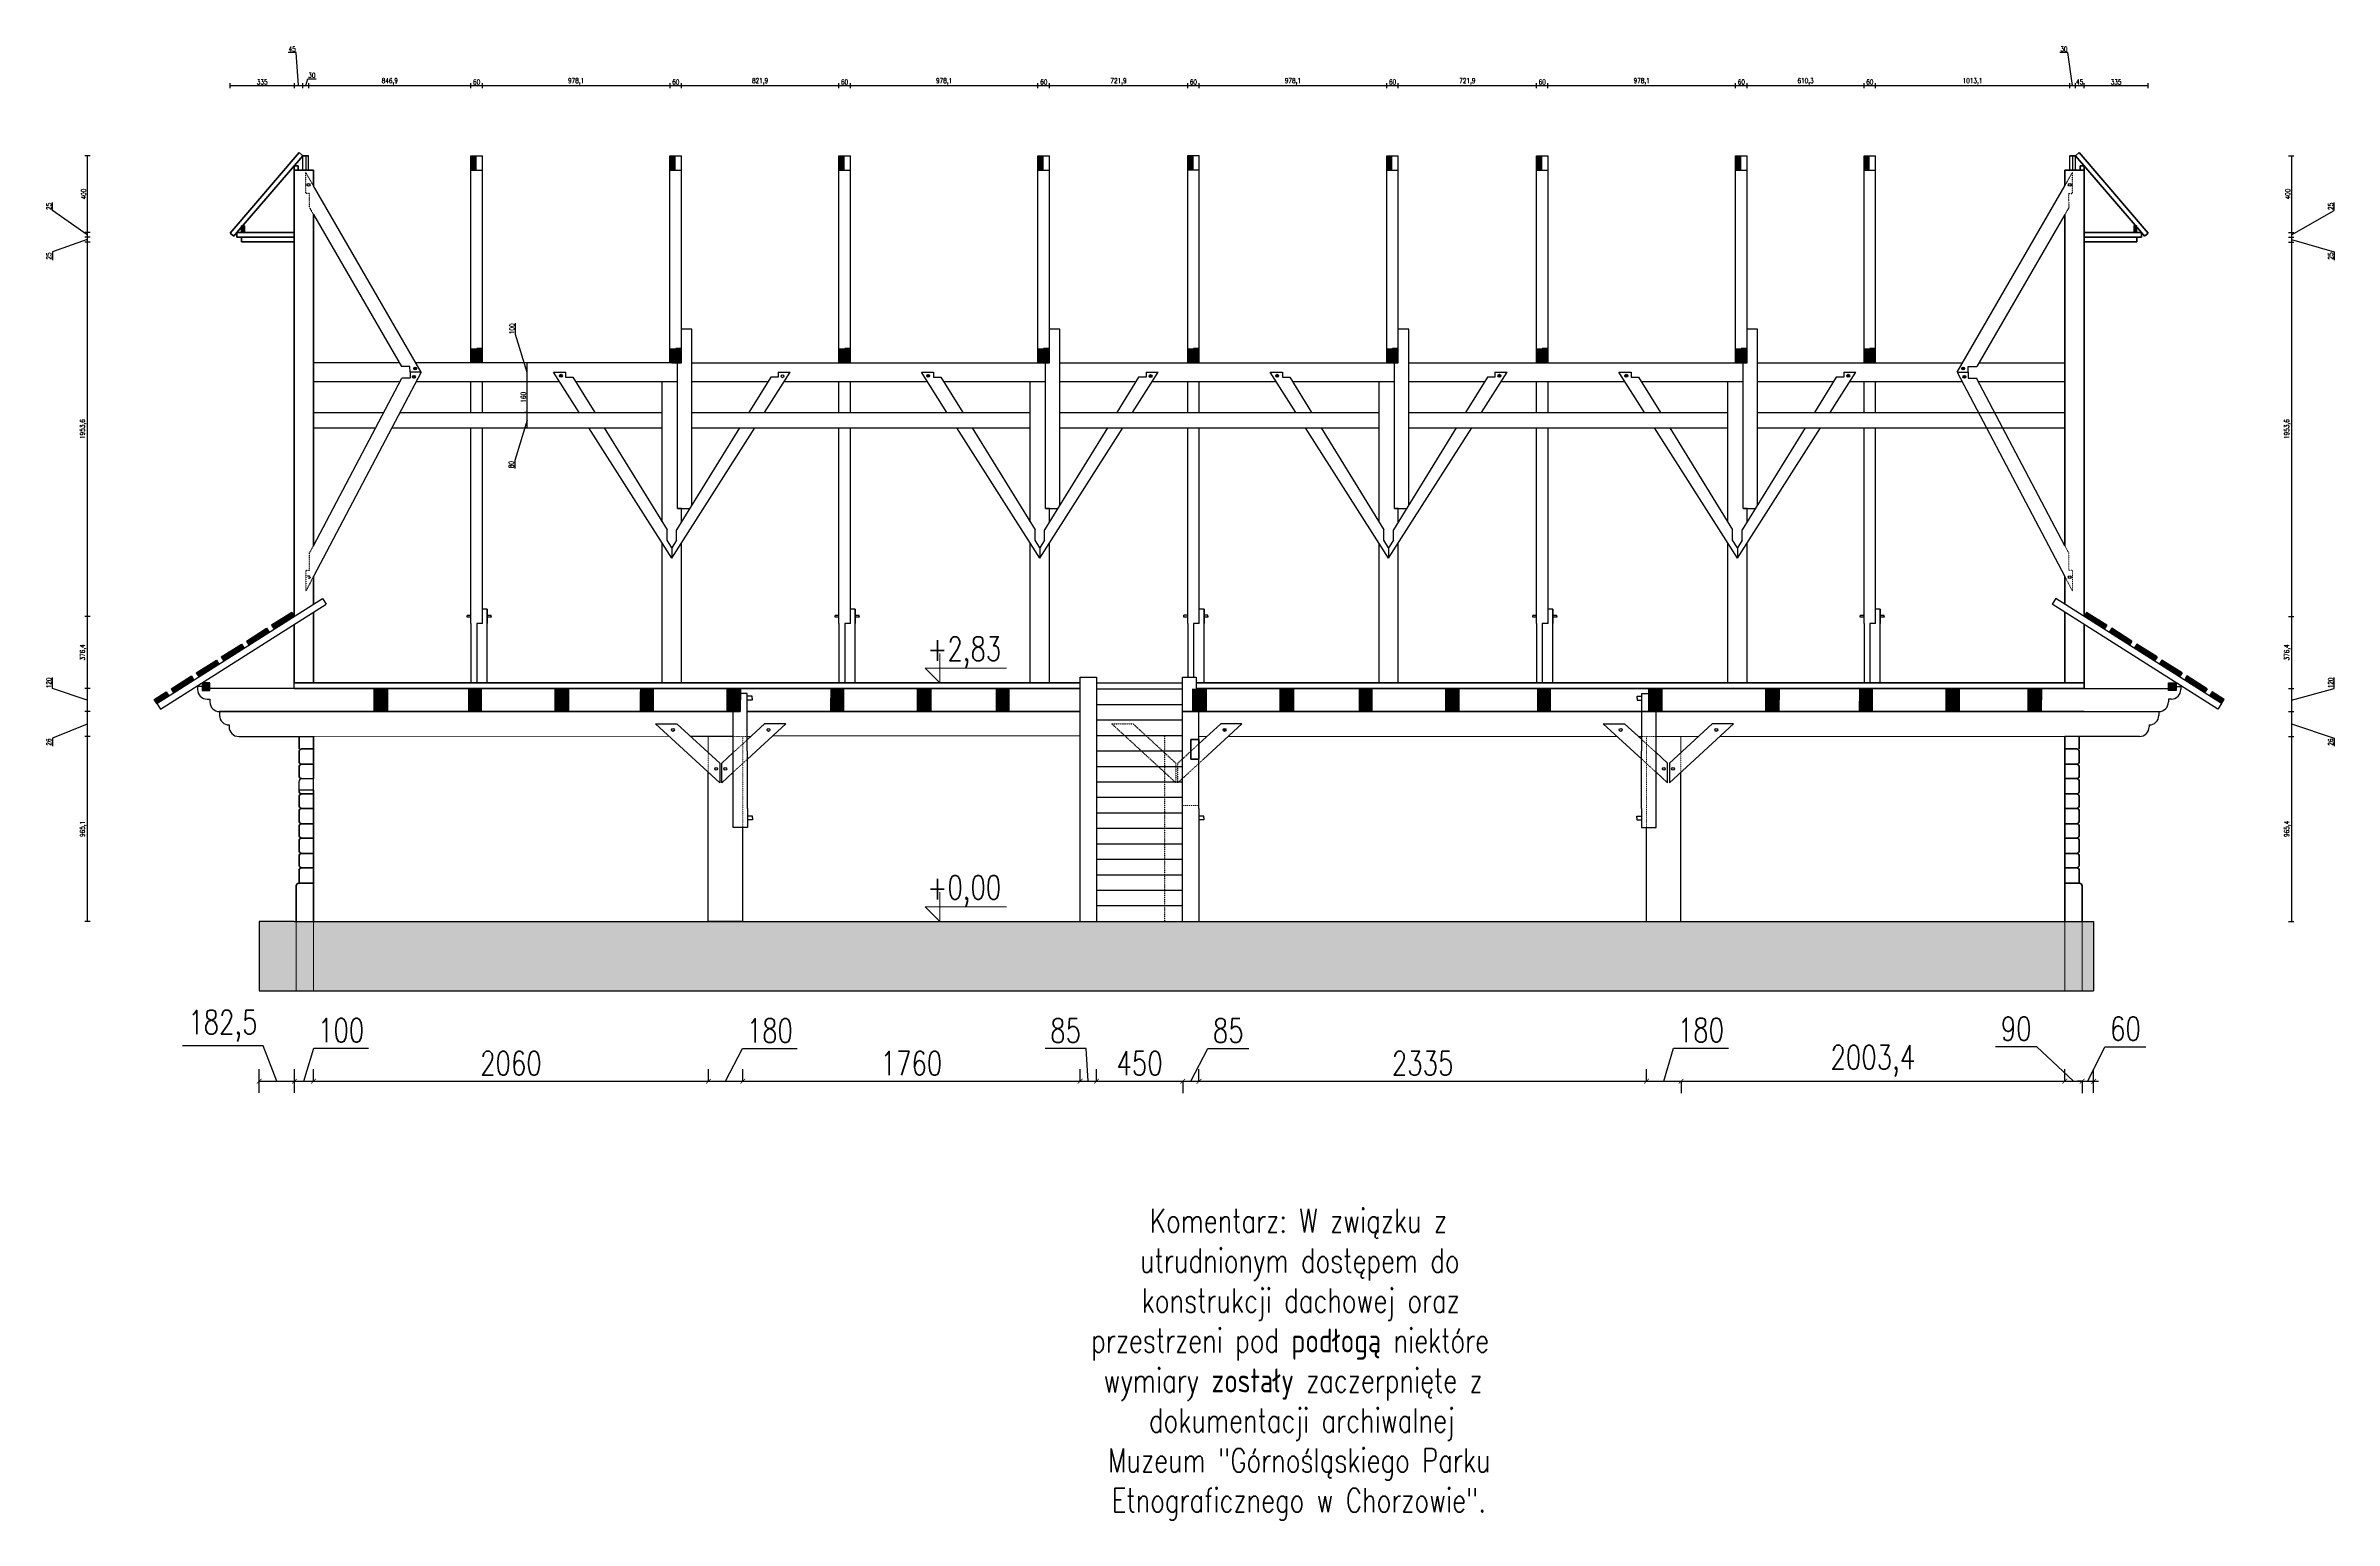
# Model space of a CAD drawing. Header units: millimetres. Extents: x -324080 to 120693, y -32448 to 53734.
# Drawn here: x -194444 to -182504, y -18195 to -10503 of the extents above; entities that cross this region are included whole.
import ezdxf

# ---------------------------------------------------------------- set-up
doc = ezdxf.new("R2010")
doc.units = ezdxf.units.MM
doc.linetypes.add('ACAD_ISO03W100', pattern=[30, 12, -18])
doc.layers.add('przekrój', color=6, linetype='Continuous', lineweight=50)
doc.layers.add('wymiary', color=253, linetype='Continuous', lineweight=5)
doc.styles.add('Opisowy', font='simplex.shx', dxfattribs={"width": 0.75, "height": 2.5})
doc.dimstyles.new('Opisowy', dxfattribs={"dimscale": 0, "dimtxt": 2.5, "dimasz": 0.5, "dimexe": 1.25, "dimexo": 0.625, "dimtad": 1, "dimdec": 1, "dimtxsty": 'Opisowy', "dimblk": 'ARCHTICK', "dimcen": 1, "dimadec": 0, "dimazin": 0, "dimtfac": 1, "dimtdec": 1, "dimtmove": 0, "dimatfit": 3, "dimfxl": 1.5, "dimfxlon": 1, "dimarcsym": 0})

# ---------------------------------------------------------------- blocks, each defined once
blk = doc.blocks.new('_ArchTick')
at = {"color": 0, "linetype": 'ByBlock', "const_width": 0.15}
blk.add_lwpolyline([(-0.5, -0.5), (0.5, 0.5)], dxfattribs=at)
blk = doc.blocks.new('*D1127')
at = {"layer": 'Defpoints', "color": 0, "transparency": 16777216}
for p in [(-191933, -12417), (-191933, -12417), (-191933, -12497)]:
    blk.add_point(p, dxfattribs=at)
at = {"layer": 'wymiary', "color": 0, "lineweight": -2, "transparency": 16777216}
for p, q in [((-191933, -12417), (-191946, -12417)), ((-191933, -12497), (-191933, -12417)), ((-191933, -12457), (-191996, -12666)), ((-191933, -12497), (-191946, -12497)), ((-191996, -12666), (-191996, -12709))]:
    blk.add_line(p, q, dxfattribs=at)
at = {"layer": 'wymiary', "color": 0, "lineweight": -2, "transparency": 16777216, "xscale": 5, "yscale": 5, "zscale": 5}
for p, rotation in [((-191933, -12417), 90), ((-191933, -12497), 270)]:
    blk.add_blockref('_ArchTick', p, dxfattribs=dict(at, rotation=rotation))
at = {"layer": 'wymiary', "color": 0, "transparency": 16777216, "insert": (-192015, -12688), "char_height": 25, "attachment_point": 5, "rotation": 90, "style": 'Opisowy'}
blk.add_mtext('80', dxfattribs=at)
blk = doc.blocks.new('*D1128')
at = {"layer": 'Defpoints', "color": 0, "transparency": 16777216}
for p in [(-191933, -12257), (-191933, -12257), (-191933, -12417)]:
    blk.add_point(p, dxfattribs=at)
at = {"layer": 'wymiary', "color": 0, "lineweight": -2, "transparency": 16777216}
for p, q in [((-191933, -12257), (-191946, -12257)), ((-191933, -12417), (-191933, -12257)), ((-191933, -12417), (-191946, -12417))]:
    blk.add_line(p, q, dxfattribs=at)
at = {"layer": 'wymiary', "color": 0, "lineweight": -2, "transparency": 16777216, "xscale": 5, "yscale": 5, "zscale": 5}
for p, rotation in [((-191933, -12257), 90), ((-191933, -12417), 270)]:
    blk.add_blockref('_ArchTick', p, dxfattribs=dict(at, rotation=rotation))
at = {"layer": 'wymiary', "color": 0, "transparency": 16777216, "insert": (-191952, -12337), "char_height": 25, "attachment_point": 5, "rotation": 90, "style": 'Opisowy'}
blk.add_mtext('160', dxfattribs=at)
blk = doc.blocks.new('*D1129')
at = {"layer": 'Defpoints', "color": 0, "transparency": 16777216}
for p in [(-191933, -12157), (-191933, -12157), (-191933, -12257)]:
    blk.add_point(p, dxfattribs=at)
at = {"layer": 'wymiary', "color": 0, "lineweight": -2, "transparency": 16777216}
for p, q in [((-191993, -12009), (-191993, -11951)), ((-191933, -12207), (-191993, -12009)), ((-191933, -12157), (-191946, -12157)), ((-191933, -12257), (-191933, -12157)), ((-191933, -12257), (-191946, -12257))]:
    blk.add_line(p, q, dxfattribs=at)
at = {"layer": 'wymiary', "color": 0, "lineweight": -2, "transparency": 16777216, "xscale": 5, "yscale": 5, "zscale": 5}
for p, rotation in [((-191933, -12157), 90), ((-191933, -12257), 270)]:
    blk.add_blockref('_ArchTick', p, dxfattribs=dict(at, rotation=rotation))
at = {"layer": 'wymiary', "color": 0, "transparency": 16777216, "insert": (-192012, -11980), "char_height": 25, "attachment_point": 5, "rotation": 90, "style": 'Opisowy'}
blk.add_mtext('100', dxfattribs=at)
blk = doc.blocks.new('*D1130')
at = {"layer": 'Defpoints', "color": 0, "transparency": 16777216}
for p in [(-193147, -10710), (-193482, -11482), (-193147, -11477)]:
    blk.add_point(p, dxfattribs=at)
at = {"layer": 'wymiary', "color": 0, "lineweight": -2, "transparency": 16777216}
for p, q in [((-193482, -10725), (-193482, -10698)), ((-193482, -10710), (-193147, -10710)), ((-193147, -10725), (-193147, -10698))]:
    blk.add_line(p, q, dxfattribs=at)
at = {"layer": 'wymiary', "color": 0, "lineweight": -2, "transparency": 16777216, "xscale": 5, "yscale": 5, "zscale": 5, "rotation": 180}
blk.add_blockref('_ArchTick', (-193482, -10710), dxfattribs=at)
at = {"layer": 'wymiary', "color": 0, "lineweight": -2, "transparency": 16777216, "xscale": 5, "yscale": 5, "zscale": 5}
blk.add_blockref('_ArchTick', (-193147, -10710), dxfattribs=at)
at = {"layer": 'wymiary', "color": 0, "transparency": 16777216, "insert": (-193315, -10692), "char_height": 25, "attachment_point": 5, "style": 'Opisowy'}
blk.add_mtext('335', dxfattribs=at)
blk = doc.blocks.new('*D1131')
at = {"layer": 'Defpoints', "color": 0, "transparency": 16777216}
for p in [(-193102, -10710), (-193102, -11077), (-193147, -11477)]:
    blk.add_point(p, dxfattribs=at)
at = {"layer": 'wymiary', "color": 0, "lineweight": -2, "transparency": 16777216}
for p, q in [((-193137, -10538), (-193180, -10538)), ((-193125, -10710), (-193137, -10538)), ((-193147, -10725), (-193147, -10698)), ((-193147, -10710), (-193102, -10710)), ((-193102, -10725), (-193102, -10698))]:
    blk.add_line(p, q, dxfattribs=at)
at = {"layer": 'wymiary', "color": 0, "lineweight": -2, "transparency": 16777216, "xscale": 5, "yscale": 5, "zscale": 5, "rotation": 180}
blk.add_blockref('_ArchTick', (-193147, -10710), dxfattribs=at)
at = {"layer": 'wymiary', "color": 0, "lineweight": -2, "transparency": 16777216, "xscale": 5, "yscale": 5, "zscale": 5}
blk.add_blockref('_ArchTick', (-193102, -10710), dxfattribs=at)
at = {"layer": 'wymiary', "color": 0, "transparency": 16777216, "insert": (-193158, -10520), "char_height": 25, "attachment_point": 5, "style": 'Opisowy'}
blk.add_mtext('45', dxfattribs=at)
blk = doc.blocks.new('*D1132')
at = {"layer": 'Defpoints', "color": 0, "transparency": 16777216}
for p in [(-193072, -10710), (-193102, -11077), (-193072, -11077)]:
    blk.add_point(p, dxfattribs=at)
at = {"layer": 'wymiary', "color": 0, "lineweight": -2, "transparency": 16777216}
for p, q in [((-193102, -10725), (-193102, -10698)), ((-193102, -10710), (-193072, -10710)), ((-193087, -10710), (-193077, -10676)), ((-193077, -10676), (-193034, -10676)), ((-193072, -10725), (-193072, -10698))]:
    blk.add_line(p, q, dxfattribs=at)
at = {"layer": 'wymiary', "color": 0, "lineweight": -2, "transparency": 16777216, "xscale": 5, "yscale": 5, "zscale": 5, "rotation": 180}
blk.add_blockref('_ArchTick', (-193102, -10710), dxfattribs=at)
at = {"layer": 'wymiary', "color": 0, "lineweight": -2, "transparency": 16777216, "xscale": 5, "yscale": 5, "zscale": 5}
blk.add_blockref('_ArchTick', (-193072, -10710), dxfattribs=at)
at = {"layer": 'wymiary', "color": 0, "transparency": 16777216, "insert": (-193056, -10657), "char_height": 25, "attachment_point": 5, "style": 'Opisowy'}
blk.add_mtext('30', dxfattribs=at)
blk = doc.blocks.new('*D1133')
at = {"layer": 'Defpoints', "color": 0, "transparency": 16777216}
for p in [(-192226, -10710), (-193072, -11077), (-192226, -11077)]:
    blk.add_point(p, dxfattribs=at)
at = {"layer": 'wymiary', "color": 0, "lineweight": -2, "transparency": 16777216}
for p, q in [((-193072, -10725), (-193072, -10698)), ((-193072, -10710), (-192226, -10710)), ((-192226, -10725), (-192226, -10698))]:
    blk.add_line(p, q, dxfattribs=at)
at = {"layer": 'wymiary', "color": 0, "lineweight": -2, "transparency": 16777216, "xscale": 5, "yscale": 5, "zscale": 5, "rotation": 180}
blk.add_blockref('_ArchTick', (-193072, -10710), dxfattribs=at)
at = {"layer": 'wymiary', "color": 0, "lineweight": -2, "transparency": 16777216, "xscale": 5, "yscale": 5, "zscale": 5}
blk.add_blockref('_ArchTick', (-192226, -10710), dxfattribs=at)
at = {"layer": 'wymiary', "color": 0, "transparency": 16777216, "insert": (-192649, -10689), "char_height": 25, "attachment_point": 5, "style": 'Opisowy'}
blk.add_mtext('846,9', dxfattribs=at)
blk = doc.blocks.new('*D1134')
at = {"layer": 'Defpoints', "color": 0, "transparency": 16777216}
for p in [(-192166, -10710), (-192226, -11077), (-192166, -11077)]:
    blk.add_point(p, dxfattribs=at)
at = {"layer": 'wymiary', "color": 0, "lineweight": -2, "transparency": 16777216}
for p, q in [((-192226, -10725), (-192226, -10698)), ((-192226, -10710), (-192166, -10710)), ((-192166, -10725), (-192166, -10698))]:
    blk.add_line(p, q, dxfattribs=at)
at = {"layer": 'wymiary', "color": 0, "lineweight": -2, "transparency": 16777216, "xscale": 5, "yscale": 5, "zscale": 5, "rotation": 180}
blk.add_blockref('_ArchTick', (-192226, -10710), dxfattribs=at)
at = {"layer": 'wymiary', "color": 0, "lineweight": -2, "transparency": 16777216, "xscale": 5, "yscale": 5, "zscale": 5}
blk.add_blockref('_ArchTick', (-192166, -10710), dxfattribs=at)
at = {"layer": 'wymiary', "color": 0, "transparency": 16777216, "insert": (-192196, -10692), "char_height": 25, "attachment_point": 5, "style": 'Opisowy'}
blk.add_mtext('60', dxfattribs=at)
blk = doc.blocks.new('*D1135')
at = {"layer": 'Defpoints', "color": 0, "transparency": 16777216}
for p in [(-191187, -10710), (-192166, -11077), (-191187, -11077)]:
    blk.add_point(p, dxfattribs=at)
at = {"layer": 'wymiary', "color": 0, "lineweight": -2, "transparency": 16777216}
for p, q in [((-192166, -10725), (-192166, -10698)), ((-192166, -10710), (-191187, -10710)), ((-191187, -10725), (-191187, -10698))]:
    blk.add_line(p, q, dxfattribs=at)
at = {"layer": 'wymiary', "color": 0, "lineweight": -2, "transparency": 16777216, "xscale": 5, "yscale": 5, "zscale": 5, "rotation": 180}
blk.add_blockref('_ArchTick', (-192166, -10710), dxfattribs=at)
at = {"layer": 'wymiary', "color": 0, "lineweight": -2, "transparency": 16777216, "xscale": 5, "yscale": 5, "zscale": 5}
blk.add_blockref('_ArchTick', (-191187, -10710), dxfattribs=at)
at = {"layer": 'wymiary', "color": 0, "transparency": 16777216, "insert": (-191677, -10689), "char_height": 25, "attachment_point": 5, "style": 'Opisowy'}
blk.add_mtext('978,1', dxfattribs=at)
blk = doc.blocks.new('*D1136')
at = {"layer": 'Defpoints', "color": 0, "transparency": 16777216}
for p in [(-191127, -10710), (-191187, -11077), (-191127, -11077)]:
    blk.add_point(p, dxfattribs=at)
at = {"layer": 'wymiary', "color": 0, "lineweight": -2, "transparency": 16777216}
for p, q in [((-191187, -10725), (-191187, -10698)), ((-191187, -10710), (-191127, -10710)), ((-191127, -10725), (-191127, -10698))]:
    blk.add_line(p, q, dxfattribs=at)
at = {"layer": 'wymiary', "color": 0, "lineweight": -2, "transparency": 16777216, "xscale": 5, "yscale": 5, "zscale": 5, "rotation": 180}
blk.add_blockref('_ArchTick', (-191187, -10710), dxfattribs=at)
at = {"layer": 'wymiary', "color": 0, "lineweight": -2, "transparency": 16777216, "xscale": 5, "yscale": 5, "zscale": 5}
blk.add_blockref('_ArchTick', (-191127, -10710), dxfattribs=at)
at = {"layer": 'wymiary', "color": 0, "transparency": 16777216, "insert": (-191157, -10692), "char_height": 25, "attachment_point": 5, "style": 'Opisowy'}
blk.add_mtext('60', dxfattribs=at)
blk = doc.blocks.new('*D1137')
at = {"layer": 'Defpoints', "color": 0, "transparency": 16777216}
for p in [(-190306, -10710), (-191127, -11077), (-190306, -11077)]:
    blk.add_point(p, dxfattribs=at)
at = {"layer": 'wymiary', "color": 0, "lineweight": -2, "transparency": 16777216}
for p, q in [((-191127, -10725), (-191127, -10698)), ((-191127, -10710), (-190306, -10710)), ((-190306, -10725), (-190306, -10698))]:
    blk.add_line(p, q, dxfattribs=at)
at = {"layer": 'wymiary', "color": 0, "lineweight": -2, "transparency": 16777216, "xscale": 5, "yscale": 5, "zscale": 5, "rotation": 180}
blk.add_blockref('_ArchTick', (-191127, -10710), dxfattribs=at)
at = {"layer": 'wymiary', "color": 0, "lineweight": -2, "transparency": 16777216, "xscale": 5, "yscale": 5, "zscale": 5}
blk.add_blockref('_ArchTick', (-190306, -10710), dxfattribs=at)
at = {"layer": 'wymiary', "color": 0, "transparency": 16777216, "insert": (-190717, -10689), "char_height": 25, "attachment_point": 5, "style": 'Opisowy'}
blk.add_mtext('821,9', dxfattribs=at)
blk = doc.blocks.new('*D1138')
at = {"layer": 'Defpoints', "color": 0, "transparency": 16777216}
for p in [(-190246, -10710), (-190306, -11077), (-190246, -11077)]:
    blk.add_point(p, dxfattribs=at)
at = {"layer": 'wymiary', "color": 0, "lineweight": -2, "transparency": 16777216}
for p, q in [((-190306, -10725), (-190306, -10698)), ((-190306, -10710), (-190246, -10710)), ((-190246, -10725), (-190246, -10698))]:
    blk.add_line(p, q, dxfattribs=at)
at = {"layer": 'wymiary', "color": 0, "lineweight": -2, "transparency": 16777216, "xscale": 5, "yscale": 5, "zscale": 5, "rotation": 180}
blk.add_blockref('_ArchTick', (-190306, -10710), dxfattribs=at)
at = {"layer": 'wymiary', "color": 0, "lineweight": -2, "transparency": 16777216, "xscale": 5, "yscale": 5, "zscale": 5}
blk.add_blockref('_ArchTick', (-190246, -10710), dxfattribs=at)
at = {"layer": 'wymiary', "color": 0, "transparency": 16777216, "insert": (-190276, -10692), "char_height": 25, "attachment_point": 5, "style": 'Opisowy'}
blk.add_mtext('60', dxfattribs=at)
blk = doc.blocks.new('*D1139')
at = {"layer": 'Defpoints', "color": 0, "transparency": 16777216}
for p in [(-189267, -10710), (-190246, -11077), (-189267, -11077)]:
    blk.add_point(p, dxfattribs=at)
at = {"layer": 'wymiary', "color": 0, "lineweight": -2, "transparency": 16777216}
for p, q in [((-190246, -10725), (-190246, -10698)), ((-190246, -10710), (-189267, -10710)), ((-189267, -10725), (-189267, -10698))]:
    blk.add_line(p, q, dxfattribs=at)
at = {"layer": 'wymiary', "color": 0, "lineweight": -2, "transparency": 16777216, "xscale": 5, "yscale": 5, "zscale": 5, "rotation": 180}
blk.add_blockref('_ArchTick', (-190246, -10710), dxfattribs=at)
at = {"layer": 'wymiary', "color": 0, "lineweight": -2, "transparency": 16777216, "xscale": 5, "yscale": 5, "zscale": 5}
blk.add_blockref('_ArchTick', (-189267, -10710), dxfattribs=at)
at = {"layer": 'wymiary', "color": 0, "transparency": 16777216, "insert": (-189757, -10689), "char_height": 25, "attachment_point": 5, "style": 'Opisowy'}
blk.add_mtext('978,1', dxfattribs=at)
blk = doc.blocks.new('*D1140')
at = {"layer": 'Defpoints', "color": 0, "transparency": 16777216}
for p in [(-189207, -10710), (-189267, -11077), (-189207, -11077)]:
    blk.add_point(p, dxfattribs=at)
at = {"layer": 'wymiary', "color": 0, "lineweight": -2, "transparency": 16777216}
for p, q in [((-189267, -10725), (-189267, -10698)), ((-189267, -10710), (-189207, -10710)), ((-189207, -10725), (-189207, -10698))]:
    blk.add_line(p, q, dxfattribs=at)
at = {"layer": 'wymiary', "color": 0, "lineweight": -2, "transparency": 16777216, "xscale": 5, "yscale": 5, "zscale": 5, "rotation": 180}
blk.add_blockref('_ArchTick', (-189267, -10710), dxfattribs=at)
at = {"layer": 'wymiary', "color": 0, "lineweight": -2, "transparency": 16777216, "xscale": 5, "yscale": 5, "zscale": 5}
blk.add_blockref('_ArchTick', (-189207, -10710), dxfattribs=at)
at = {"layer": 'wymiary', "color": 0, "transparency": 16777216, "insert": (-189237, -10692), "char_height": 25, "attachment_point": 5, "style": 'Opisowy'}
blk.add_mtext('60', dxfattribs=at)
blk = doc.blocks.new('*D1141')
at = {"layer": 'Defpoints', "color": 0, "transparency": 16777216}
for p in [(-188486, -10710), (-189207, -11077), (-188486, -11076)]:
    blk.add_point(p, dxfattribs=at)
at = {"layer": 'wymiary', "color": 0, "lineweight": -2, "transparency": 16777216}
for p, q in [((-189207, -10725), (-189207, -10698)), ((-189207, -10710), (-188486, -10710)), ((-188486, -10725), (-188486, -10698))]:
    blk.add_line(p, q, dxfattribs=at)
at = {"layer": 'wymiary', "color": 0, "lineweight": -2, "transparency": 16777216, "xscale": 5, "yscale": 5, "zscale": 5, "rotation": 180}
blk.add_blockref('_ArchTick', (-189207, -10710), dxfattribs=at)
at = {"layer": 'wymiary', "color": 0, "lineweight": -2, "transparency": 16777216, "xscale": 5, "yscale": 5, "zscale": 5}
blk.add_blockref('_ArchTick', (-188486, -10710), dxfattribs=at)
at = {"layer": 'wymiary', "color": 0, "transparency": 16777216, "insert": (-188847, -10689), "char_height": 25, "attachment_point": 5, "style": 'Opisowy'}
blk.add_mtext('721,9', dxfattribs=at)
blk = doc.blocks.new('*D1142')
at = {"layer": 'Defpoints', "color": 0, "transparency": 16777216}
for p in [(-188426, -10710), (-188486, -11076), (-188426, -11076)]:
    blk.add_point(p, dxfattribs=at)
at = {"layer": 'wymiary', "color": 0, "lineweight": -2, "transparency": 16777216}
for p, q in [((-188486, -10725), (-188486, -10698)), ((-188486, -10710), (-188426, -10710)), ((-188426, -10725), (-188426, -10698))]:
    blk.add_line(p, q, dxfattribs=at)
at = {"layer": 'wymiary', "color": 0, "lineweight": -2, "transparency": 16777216, "xscale": 5, "yscale": 5, "zscale": 5, "rotation": 180}
blk.add_blockref('_ArchTick', (-188486, -10710), dxfattribs=at)
at = {"layer": 'wymiary', "color": 0, "lineweight": -2, "transparency": 16777216, "xscale": 5, "yscale": 5, "zscale": 5}
blk.add_blockref('_ArchTick', (-188426, -10710), dxfattribs=at)
at = {"layer": 'wymiary', "color": 0, "transparency": 16777216, "insert": (-188456, -10692), "char_height": 25, "attachment_point": 5, "style": 'Opisowy'}
blk.add_mtext('60', dxfattribs=at)
blk = doc.blocks.new('*D1145')
at = {"layer": 'Defpoints', "color": 0, "transparency": 16777216}
for p in [(-187447, -10710), (-188426, -11076), (-187447, -11077)]:
    blk.add_point(p, dxfattribs=at)
at = {"layer": 'wymiary', "color": 0, "lineweight": -2, "transparency": 16777216}
for p, q in [((-188426, -10725), (-188426, -10698)), ((-188426, -10710), (-187447, -10710)), ((-187447, -10725), (-187447, -10698))]:
    blk.add_line(p, q, dxfattribs=at)
at = {"layer": 'wymiary', "color": 0, "lineweight": -2, "transparency": 16777216, "xscale": 5, "yscale": 5, "zscale": 5, "rotation": 180}
blk.add_blockref('_ArchTick', (-188426, -10710), dxfattribs=at)
at = {"layer": 'wymiary', "color": 0, "lineweight": -2, "transparency": 16777216, "xscale": 5, "yscale": 5, "zscale": 5}
blk.add_blockref('_ArchTick', (-187447, -10710), dxfattribs=at)
at = {"layer": 'wymiary', "color": 0, "transparency": 16777216, "insert": (-187937, -10689), "char_height": 25, "attachment_point": 5, "style": 'Opisowy'}
blk.add_mtext('978,1', dxfattribs=at)
blk = doc.blocks.new('*D1146')
at = {"layer": 'Defpoints', "color": 0, "transparency": 16777216}
for p in [(-187387, -10710), (-187447, -11077), (-187387, -11077)]:
    blk.add_point(p, dxfattribs=at)
at = {"layer": 'wymiary', "color": 0, "lineweight": -2, "transparency": 16777216}
for p, q in [((-187447, -10725), (-187447, -10698)), ((-187447, -10710), (-187387, -10710)), ((-187387, -10725), (-187387, -10698))]:
    blk.add_line(p, q, dxfattribs=at)
at = {"layer": 'wymiary', "color": 0, "lineweight": -2, "transparency": 16777216, "xscale": 5, "yscale": 5, "zscale": 5, "rotation": 180}
blk.add_blockref('_ArchTick', (-187447, -10710), dxfattribs=at)
at = {"layer": 'wymiary', "color": 0, "lineweight": -2, "transparency": 16777216, "xscale": 5, "yscale": 5, "zscale": 5}
blk.add_blockref('_ArchTick', (-187387, -10710), dxfattribs=at)
at = {"layer": 'wymiary', "color": 0, "transparency": 16777216, "insert": (-187417, -10692), "char_height": 25, "attachment_point": 5, "style": 'Opisowy'}
blk.add_mtext('60', dxfattribs=at)
blk = doc.blocks.new('*D1147')
at = {"layer": 'Defpoints', "color": 0, "transparency": 16777216}
for p in [(-186666, -10710), (-187387, -11077), (-186666, -11077)]:
    blk.add_point(p, dxfattribs=at)
at = {"layer": 'wymiary', "color": 0, "lineweight": -2, "transparency": 16777216}
for p, q in [((-187387, -10725), (-187387, -10698)), ((-187387, -10710), (-186666, -10710)), ((-186666, -10725), (-186666, -10698))]:
    blk.add_line(p, q, dxfattribs=at)
at = {"layer": 'wymiary', "color": 0, "lineweight": -2, "transparency": 16777216, "xscale": 5, "yscale": 5, "zscale": 5, "rotation": 180}
blk.add_blockref('_ArchTick', (-187387, -10710), dxfattribs=at)
at = {"layer": 'wymiary', "color": 0, "lineweight": -2, "transparency": 16777216, "xscale": 5, "yscale": 5, "zscale": 5}
blk.add_blockref('_ArchTick', (-186666, -10710), dxfattribs=at)
at = {"layer": 'wymiary', "color": 0, "transparency": 16777216, "insert": (-187027, -10689), "char_height": 25, "attachment_point": 5, "style": 'Opisowy'}
blk.add_mtext('721,9', dxfattribs=at)
blk = doc.blocks.new('*D1148')
at = {"layer": 'Defpoints', "color": 0, "transparency": 16777216}
for p in [(-186606, -10710), (-186666, -11077), (-186606, -11077)]:
    blk.add_point(p, dxfattribs=at)
at = {"layer": 'wymiary', "color": 0, "lineweight": -2, "transparency": 16777216}
for p, q in [((-186666, -10725), (-186666, -10698)), ((-186666, -10710), (-186606, -10710)), ((-186606, -10725), (-186606, -10698))]:
    blk.add_line(p, q, dxfattribs=at)
at = {"layer": 'wymiary', "color": 0, "lineweight": -2, "transparency": 16777216, "xscale": 5, "yscale": 5, "zscale": 5, "rotation": 180}
blk.add_blockref('_ArchTick', (-186666, -10710), dxfattribs=at)
at = {"layer": 'wymiary', "color": 0, "lineweight": -2, "transparency": 16777216, "xscale": 5, "yscale": 5, "zscale": 5}
blk.add_blockref('_ArchTick', (-186606, -10710), dxfattribs=at)
at = {"layer": 'wymiary', "color": 0, "transparency": 16777216, "insert": (-186636, -10692), "char_height": 25, "attachment_point": 5, "style": 'Opisowy'}
blk.add_mtext('60', dxfattribs=at)
blk = doc.blocks.new('*D1149')
at = {"layer": 'Defpoints', "color": 0, "transparency": 16777216}
for p in [(-185627, -10710), (-186606, -11077), (-185627, -11077)]:
    blk.add_point(p, dxfattribs=at)
at = {"layer": 'wymiary', "color": 0, "lineweight": -2, "transparency": 16777216}
for p, q in [((-186606, -10725), (-186606, -10698)), ((-186606, -10710), (-185627, -10710)), ((-185627, -10725), (-185627, -10698))]:
    blk.add_line(p, q, dxfattribs=at)
at = {"layer": 'wymiary', "color": 0, "lineweight": -2, "transparency": 16777216, "xscale": 5, "yscale": 5, "zscale": 5, "rotation": 180}
blk.add_blockref('_ArchTick', (-186606, -10710), dxfattribs=at)
at = {"layer": 'wymiary', "color": 0, "lineweight": -2, "transparency": 16777216, "xscale": 5, "yscale": 5, "zscale": 5}
blk.add_blockref('_ArchTick', (-185627, -10710), dxfattribs=at)
at = {"layer": 'wymiary', "color": 0, "transparency": 16777216, "insert": (-186117, -10689), "char_height": 25, "attachment_point": 5, "style": 'Opisowy'}
blk.add_mtext('978,1', dxfattribs=at)
blk = doc.blocks.new('*D1150')
at = {"layer": 'Defpoints', "color": 0, "transparency": 16777216}
for p in [(-185567, -10710), (-185627, -11077), (-185567, -11077)]:
    blk.add_point(p, dxfattribs=at)
at = {"layer": 'wymiary', "color": 0, "lineweight": -2, "transparency": 16777216}
for p, q in [((-185627, -10725), (-185627, -10698)), ((-185627, -10710), (-185567, -10710)), ((-185567, -10725), (-185567, -10698))]:
    blk.add_line(p, q, dxfattribs=at)
at = {"layer": 'wymiary', "color": 0, "lineweight": -2, "transparency": 16777216, "xscale": 5, "yscale": 5, "zscale": 5, "rotation": 180}
blk.add_blockref('_ArchTick', (-185627, -10710), dxfattribs=at)
at = {"layer": 'wymiary', "color": 0, "lineweight": -2, "transparency": 16777216, "xscale": 5, "yscale": 5, "zscale": 5}
blk.add_blockref('_ArchTick', (-185567, -10710), dxfattribs=at)
at = {"layer": 'wymiary', "color": 0, "transparency": 16777216, "insert": (-185597, -10692), "char_height": 25, "attachment_point": 5, "style": 'Opisowy'}
blk.add_mtext('60', dxfattribs=at)
blk = doc.blocks.new('*D1151')
at = {"layer": 'Defpoints', "color": 0, "transparency": 16777216}
for p in [(-184957, -10710), (-185567, -11077), (-184957, -11077)]:
    blk.add_point(p, dxfattribs=at)
at = {"layer": 'wymiary', "color": 0, "lineweight": -2, "transparency": 16777216}
for p, q in [((-185567, -10725), (-185567, -10698)), ((-185567, -10710), (-184957, -10710)), ((-184957, -10725), (-184957, -10698))]:
    blk.add_line(p, q, dxfattribs=at)
at = {"layer": 'wymiary', "color": 0, "lineweight": -2, "transparency": 16777216, "xscale": 5, "yscale": 5, "zscale": 5, "rotation": 180}
blk.add_blockref('_ArchTick', (-185567, -10710), dxfattribs=at)
at = {"layer": 'wymiary', "color": 0, "lineweight": -2, "transparency": 16777216, "xscale": 5, "yscale": 5, "zscale": 5}
blk.add_blockref('_ArchTick', (-184957, -10710), dxfattribs=at)
at = {"layer": 'wymiary', "color": 0, "transparency": 16777216, "insert": (-185262, -10689), "char_height": 25, "attachment_point": 5, "style": 'Opisowy'}
blk.add_mtext('610,3', dxfattribs=at)
blk = doc.blocks.new('*D1152')
at = {"layer": 'Defpoints', "color": 0, "transparency": 16777216}
for p in [(-184897, -10710), (-184957, -11077), (-184897, -11077)]:
    blk.add_point(p, dxfattribs=at)
at = {"layer": 'wymiary', "color": 0, "lineweight": -2, "transparency": 16777216}
for p, q in [((-184957, -10725), (-184957, -10698)), ((-184957, -10710), (-184897, -10710)), ((-184897, -10725), (-184897, -10698))]:
    blk.add_line(p, q, dxfattribs=at)
at = {"layer": 'wymiary', "color": 0, "lineweight": -2, "transparency": 16777216, "xscale": 5, "yscale": 5, "zscale": 5, "rotation": 180}
blk.add_blockref('_ArchTick', (-184957, -10710), dxfattribs=at)
at = {"layer": 'wymiary', "color": 0, "lineweight": -2, "transparency": 16777216, "xscale": 5, "yscale": 5, "zscale": 5}
blk.add_blockref('_ArchTick', (-184897, -10710), dxfattribs=at)
at = {"layer": 'wymiary', "color": 0, "transparency": 16777216, "insert": (-184927, -10692), "char_height": 25, "attachment_point": 5, "style": 'Opisowy'}
blk.add_mtext('60', dxfattribs=at)
blk = doc.blocks.new('*D1153')
at = {"layer": 'Defpoints', "color": 0, "transparency": 16777216}
for p in [(-183884, -10710), (-184897, -11077), (-183884, -11077)]:
    blk.add_point(p, dxfattribs=at)
at = {"layer": 'wymiary', "color": 0, "lineweight": -2, "transparency": 16777216}
for p, q in [((-184897, -10725), (-184897, -10698)), ((-184897, -10710), (-183884, -10710)), ((-183884, -10725), (-183884, -10698))]:
    blk.add_line(p, q, dxfattribs=at)
at = {"layer": 'wymiary', "color": 0, "lineweight": -2, "transparency": 16777216, "xscale": 5, "yscale": 5, "zscale": 5, "rotation": 180}
blk.add_blockref('_ArchTick', (-184897, -10710), dxfattribs=at)
at = {"layer": 'wymiary', "color": 0, "lineweight": -2, "transparency": 16777216, "xscale": 5, "yscale": 5, "zscale": 5}
blk.add_blockref('_ArchTick', (-183884, -10710), dxfattribs=at)
at = {"layer": 'wymiary', "color": 0, "transparency": 16777216, "insert": (-184391, -10689), "char_height": 25, "attachment_point": 5, "style": 'Opisowy'}
blk.add_mtext('1013,1', dxfattribs=at)
blk = doc.blocks.new('*D1154')
at = {"layer": 'Defpoints', "color": 0, "transparency": 16777216}
for p in [(-183854, -10710), (-183884, -11077), (-183854, -11077)]:
    blk.add_point(p, dxfattribs=at)
at = {"layer": 'wymiary', "color": 0, "lineweight": -2, "transparency": 16777216}
for p, q in [((-183893, -10538), (-183936, -10538)), ((-183869, -10710), (-183893, -10538)), ((-183884, -10725), (-183884, -10698)), ((-183884, -10710), (-183854, -10710)), ((-183854, -10725), (-183854, -10698))]:
    blk.add_line(p, q, dxfattribs=at)
at = {"layer": 'wymiary', "color": 0, "lineweight": -2, "transparency": 16777216, "xscale": 5, "yscale": 5, "zscale": 5, "rotation": 180}
blk.add_blockref('_ArchTick', (-183884, -10710), dxfattribs=at)
at = {"layer": 'wymiary', "color": 0, "lineweight": -2, "transparency": 16777216, "xscale": 5, "yscale": 5, "zscale": 5}
blk.add_blockref('_ArchTick', (-183854, -10710), dxfattribs=at)
at = {"layer": 'wymiary', "color": 0, "transparency": 16777216, "insert": (-183914, -10520), "char_height": 25, "attachment_point": 5, "style": 'Opisowy'}
blk.add_mtext('30', dxfattribs=at)
blk = doc.blocks.new('*D1155')
at = {"layer": 'Defpoints', "color": 0, "transparency": 16777216}
for p in [(-183809, -10710), (-183854, -11077), (-183809, -11129)]:
    blk.add_point(p, dxfattribs=at)
at = {"layer": 'wymiary', "color": 0, "lineweight": -2, "transparency": 16777216}
for p, q in [((-183854, -10725), (-183854, -10698)), ((-183854, -10710), (-183809, -10710)), ((-183809, -10725), (-183809, -10698))]:
    blk.add_line(p, q, dxfattribs=at)
at = {"layer": 'wymiary', "color": 0, "lineweight": -2, "transparency": 16777216, "xscale": 5, "yscale": 5, "zscale": 5, "rotation": 180}
blk.add_blockref('_ArchTick', (-183854, -10710), dxfattribs=at)
at = {"layer": 'wymiary', "color": 0, "lineweight": -2, "transparency": 16777216, "xscale": 5, "yscale": 5, "zscale": 5}
blk.add_blockref('_ArchTick', (-183809, -10710), dxfattribs=at)
at = {"layer": 'wymiary', "color": 0, "transparency": 16777216, "insert": (-183832, -10692), "char_height": 25, "attachment_point": 5, "style": 'Opisowy'}
blk.add_mtext('45', dxfattribs=at)
blk = doc.blocks.new('*D1156')
at = {"layer": 'Defpoints', "color": 0, "transparency": 16777216}
for p in [(-183474, -10710), (-183809, -11129), (-183474, -11482)]:
    blk.add_point(p, dxfattribs=at)
at = {"layer": 'wymiary', "color": 0, "lineweight": -2, "transparency": 16777216}
for p, q in [((-183809, -10725), (-183809, -10698)), ((-183809, -10710), (-183474, -10710)), ((-183474, -10725), (-183474, -10698))]:
    blk.add_line(p, q, dxfattribs=at)
at = {"layer": 'wymiary', "color": 0, "lineweight": -2, "transparency": 16777216, "xscale": 5, "yscale": 5, "zscale": 5, "rotation": 180}
blk.add_blockref('_ArchTick', (-183809, -10710), dxfattribs=at)
at = {"layer": 'wymiary', "color": 0, "lineweight": -2, "transparency": 16777216, "xscale": 5, "yscale": 5, "zscale": 5}
blk.add_blockref('_ArchTick', (-183474, -10710), dxfattribs=at)
at = {"layer": 'wymiary', "color": 0, "transparency": 16777216, "insert": (-183642, -10692), "char_height": 25, "attachment_point": 5, "style": 'Opisowy'}
blk.add_mtext('335', dxfattribs=at)
blk = doc.blocks.new('*D1157')
at = {"layer": 'Defpoints', "color": 0, "transparency": 16777216}
for p in [(-183472, -11077), (-183412, -11477), (-182727, -11477)]:
    blk.add_point(p, dxfattribs=at)
at = {"layer": 'wymiary', "color": 0, "lineweight": -2, "transparency": 16777216}
for p, q in [((-182742, -11077), (-182715, -11077)), ((-182727, -11077), (-182727, -11477)), ((-182742, -11477), (-182715, -11477))]:
    blk.add_line(p, q, dxfattribs=at)
at = {"layer": 'wymiary', "color": 0, "lineweight": -2, "transparency": 16777216, "xscale": 5, "yscale": 5, "zscale": 5}
for p, rotation in [((-182727, -11077), 90), ((-182727, -11477), 270)]:
    blk.add_blockref('_ArchTick', p, dxfattribs=dict(at, rotation=rotation))
at = {"layer": 'wymiary', "color": 0, "transparency": 16777216, "insert": (-182746, -11277), "char_height": 25, "attachment_point": 5, "rotation": 90, "style": 'Opisowy'}
blk.add_mtext('400', dxfattribs=at)
blk = doc.blocks.new('*D1158')
at = {"layer": 'Defpoints', "color": 0, "transparency": 16777216}
for p in [(-183412, -11477), (-183112, -11502), (-182727, -11502)]:
    blk.add_point(p, dxfattribs=at)
at = {"layer": 'wymiary', "color": 0, "lineweight": -2, "transparency": 16777216}
for p, q in [((-182504, -11363), (-182504, -11320)), ((-182727, -11489), (-182504, -11363)), ((-182742, -11477), (-182715, -11477)), ((-182742, -11502), (-182715, -11502)), ((-182727, -11477), (-182727, -11502))]:
    blk.add_line(p, q, dxfattribs=at)
at = {"layer": 'wymiary', "color": 0, "lineweight": -2, "transparency": 16777216, "xscale": 5, "yscale": 5, "zscale": 5}
for p, rotation in [((-182727, -11477), 90), ((-182727, -11502), 270)]:
    blk.add_blockref('_ArchTick', p, dxfattribs=dict(at, rotation=rotation))
at = {"layer": 'wymiary', "color": 0, "transparency": 16777216, "insert": (-182522, -11341), "char_height": 25, "attachment_point": 5, "rotation": 90, "style": 'Opisowy'}
blk.add_mtext('25', dxfattribs=at)
blk = doc.blocks.new('*D1159')
at = {"layer": 'Defpoints', "color": 0, "transparency": 16777216}
for p in [(-183137, -11527), (-183112, -11502), (-182727, -11527)]:
    blk.add_point(p, dxfattribs=at)
at = {"layer": 'wymiary', "color": 0, "lineweight": -2, "transparency": 16777216}
for p, q in [((-182742, -11502), (-182715, -11502)), ((-182742, -11527), (-182715, -11527)), ((-182727, -11502), (-182727, -11527)), ((-182727, -11514), (-182504, -11579)), ((-182504, -11579), (-182504, -11621))]:
    blk.add_line(p, q, dxfattribs=at)
at = {"layer": 'wymiary', "color": 0, "lineweight": -2, "transparency": 16777216, "xscale": 5, "yscale": 5, "zscale": 5}
for p, rotation in [((-182727, -11502), 90), ((-182727, -11527), 270)]:
    blk.add_blockref('_ArchTick', p, dxfattribs=dict(at, rotation=rotation))
at = {"layer": 'wymiary', "color": 0, "transparency": 16777216, "insert": (-182522, -11600), "char_height": 25, "attachment_point": 5, "rotation": 90, "style": 'Opisowy'}
blk.add_mtext('25', dxfattribs=at)
blk = doc.blocks.new('*D1160')
at = {"layer": 'Defpoints', "color": 0, "transparency": 16777216}
for p in [(-183137, -11527), (-183412, -13480), (-182727, -13480)]:
    blk.add_point(p, dxfattribs=at)
at = {"layer": 'wymiary', "color": 0, "lineweight": -2, "transparency": 16777216}
for p, q in [((-182742, -11527), (-182715, -11527)), ((-182727, -11527), (-182727, -13480)), ((-182742, -13480), (-182715, -13480))]:
    blk.add_line(p, q, dxfattribs=at)
at = {"layer": 'wymiary', "color": 0, "lineweight": -2, "transparency": 16777216, "xscale": 5, "yscale": 5, "zscale": 5}
for p, rotation in [((-182727, -11527), 90), ((-182727, -13480), 270)]:
    blk.add_blockref('_ArchTick', p, dxfattribs=dict(at, rotation=rotation))
at = {"layer": 'wymiary', "color": 0, "transparency": 16777216, "insert": (-182748, -12503), "char_height": 25, "attachment_point": 5, "rotation": 90, "style": 'Opisowy'}
blk.add_mtext('1953,6', dxfattribs=at)
blk = doc.blocks.new('*D1161')
at = {"layer": 'Defpoints', "color": 0, "transparency": 16777216}
for p in [(-183412, -13480), (-183412, -13857), (-182727, -13857)]:
    blk.add_point(p, dxfattribs=at)
at = {"layer": 'wymiary', "color": 0, "lineweight": -2, "transparency": 16777216}
for p, q in [((-182742, -13480), (-182715, -13480)), ((-182727, -13480), (-182727, -13857)), ((-182742, -13857), (-182715, -13857))]:
    blk.add_line(p, q, dxfattribs=at)
at = {"layer": 'wymiary', "color": 0, "lineweight": -2, "transparency": 16777216, "xscale": 5, "yscale": 5, "zscale": 5}
for p, rotation in [((-182727, -13480), 90), ((-182727, -13857), 270)]:
    blk.add_blockref('_ArchTick', p, dxfattribs=dict(at, rotation=rotation))
at = {"layer": 'wymiary', "color": 0, "transparency": 16777216, "insert": (-182748, -13668), "char_height": 25, "attachment_point": 5, "rotation": 90, "style": 'Opisowy'}
blk.add_mtext('376,4', dxfattribs=at)
blk = doc.blocks.new('*D1162')
at = {"layer": 'Defpoints', "color": 0, "transparency": 16777216}
for p in [(-183412, -13857), (-183412, -13977), (-182727, -13977)]:
    blk.add_point(p, dxfattribs=at)
at = {"layer": 'wymiary', "color": 0, "lineweight": -2, "transparency": 16777216}
for p, q in [((-182504, -13856), (-182504, -13799)), ((-182742, -13857), (-182715, -13857)), ((-182727, -13917), (-182504, -13856)), ((-182727, -13857), (-182727, -13977)), ((-182742, -13977), (-182715, -13977))]:
    blk.add_line(p, q, dxfattribs=at)
at = {"layer": 'wymiary', "color": 0, "lineweight": -2, "transparency": 16777216, "xscale": 5, "yscale": 5, "zscale": 5}
for p, rotation in [((-182727, -13857), 90), ((-182727, -13977), 270)]:
    blk.add_blockref('_ArchTick', p, dxfattribs=dict(at, rotation=rotation))
at = {"layer": 'wymiary', "color": 0, "transparency": 16777216, "insert": (-182522, -13827), "char_height": 25, "attachment_point": 5, "rotation": 90, "style": 'Opisowy'}
blk.add_mtext('120', dxfattribs=at)
blk = doc.blocks.new('*D1163')
at = {"layer": 'Defpoints', "color": 0, "transparency": 16777216}
for p in [(-183419, -13977), (-183412, -14106), (-182727, -14106)]:
    blk.add_point(p, dxfattribs=at)
at = {"layer": 'wymiary', "color": 0, "lineweight": -2, "transparency": 16777216}
for p, q in [((-182742, -13977), (-182715, -13977)), ((-182727, -13977), (-182727, -14106)), ((-182727, -14041), (-182504, -14115)), ((-182742, -14106), (-182715, -14106)), ((-182504, -14115), (-182504, -14157))]:
    blk.add_line(p, q, dxfattribs=at)
at = {"layer": 'wymiary', "color": 0, "lineweight": -2, "transparency": 16777216, "xscale": 5, "yscale": 5, "zscale": 5}
for p, rotation in [((-182727, -13977), 90), ((-182727, -14106), 270)]:
    blk.add_blockref('_ArchTick', p, dxfattribs=dict(at, rotation=rotation))
at = {"layer": 'wymiary', "color": 0, "transparency": 16777216, "insert": (-182522, -14136), "char_height": 25, "attachment_point": 5, "rotation": 90, "style": 'Opisowy'}
blk.add_mtext('26', dxfattribs=at)
blk = doc.blocks.new('*D1164')
at = {"layer": 'Defpoints', "color": 0, "transparency": 16777216}
for p in [(-183412, -14106), (-183412, -15072), (-182727, -15072)]:
    blk.add_point(p, dxfattribs=at)
at = {"layer": 'wymiary', "color": 0, "lineweight": -2, "transparency": 16777216}
for p, q in [((-182742, -14106), (-182715, -14106)), ((-182727, -14106), (-182727, -15072)), ((-182742, -15072), (-182715, -15072))]:
    blk.add_line(p, q, dxfattribs=at)
at = {"layer": 'wymiary', "color": 0, "lineweight": -2, "transparency": 16777216, "xscale": 5, "yscale": 5, "zscale": 5}
for p, rotation in [((-182727, -14106), 90), ((-182727, -15072), 270)]:
    blk.add_blockref('_ArchTick', p, dxfattribs=dict(at, rotation=rotation))
at = {"layer": 'wymiary', "color": 0, "transparency": 16777216, "insert": (-182748, -14589), "char_height": 25, "attachment_point": 5, "rotation": 90, "style": 'Opisowy'}
blk.add_mtext('965,4', dxfattribs=at)
blk = doc.blocks.new('*D1165')
at = {"layer": 'Defpoints', "color": 0, "transparency": 16777216}
for p in [(-191549, -11077), (-194228, -11477), (-191744, -11477)]:
    blk.add_point(p, dxfattribs=at)
at = {"layer": 'wymiary', "color": 0, "lineweight": -2, "transparency": 16777216}
for p, q in [((-194213, -11077), (-194240, -11077)), ((-194228, -11077), (-194228, -11477)), ((-194213, -11477), (-194240, -11477))]:
    blk.add_line(p, q, dxfattribs=at)
at = {"layer": 'wymiary', "color": 0, "lineweight": -2, "transparency": 16777216, "xscale": 5, "yscale": 5, "zscale": 5}
for p, rotation in [((-194228, -11077), 90), ((-194228, -11477), 270)]:
    blk.add_blockref('_ArchTick', p, dxfattribs=dict(at, rotation=rotation))
at = {"layer": 'wymiary', "color": 0, "transparency": 16777216, "insert": (-194247, -11277), "char_height": 25, "attachment_point": 5, "rotation": 90, "style": 'Opisowy'}
blk.add_mtext('400', dxfattribs=at)
blk = doc.blocks.new('*D1173')
at = {"layer": 'Defpoints', "color": 0, "transparency": 16777216}
for p in [(-194228, -11502), (-191744, -11477), (-191744, -11502)]:
    blk.add_point(p, dxfattribs=at)
at = {"layer": 'wymiary', "color": 0, "lineweight": -2, "transparency": 16777216}
for p, q in [((-194409, -11363), (-194409, -11320)), ((-194228, -11489), (-194409, -11363)), ((-194213, -11477), (-194240, -11477)), ((-194213, -11502), (-194240, -11502)), ((-194228, -11477), (-194228, -11502))]:
    blk.add_line(p, q, dxfattribs=at)
at = {"layer": 'wymiary', "color": 0, "lineweight": -2, "transparency": 16777216, "xscale": 5, "yscale": 5, "zscale": 5}
for p, rotation in [((-194228, -11477), 90), ((-194228, -11502), 270)]:
    blk.add_blockref('_ArchTick', p, dxfattribs=dict(at, rotation=rotation))
at = {"layer": 'wymiary', "color": 0, "transparency": 16777216, "insert": (-194428, -11341), "char_height": 25, "attachment_point": 5, "rotation": 90, "style": 'Opisowy'}
blk.add_mtext('25', dxfattribs=at)
blk = doc.blocks.new('*D1174')
at = {"layer": 'Defpoints', "color": 0, "transparency": 16777216}
for p in [(-194228, -11527), (-191744, -11502), (-191732, -11527)]:
    blk.add_point(p, dxfattribs=at)
at = {"layer": 'wymiary', "color": 0, "lineweight": -2, "transparency": 16777216}
for p, q in [((-194228, -11514), (-194409, -11579)), ((-194409, -11579), (-194409, -11621)), ((-194213, -11502), (-194240, -11502)), ((-194213, -11527), (-194240, -11527)), ((-194228, -11502), (-194228, -11527))]:
    blk.add_line(p, q, dxfattribs=at)
at = {"layer": 'wymiary', "color": 0, "lineweight": -2, "transparency": 16777216, "xscale": 5, "yscale": 5, "zscale": 5}
for p, rotation in [((-194228, -11502), 90), ((-194228, -11527), 270)]:
    blk.add_blockref('_ArchTick', p, dxfattribs=dict(at, rotation=rotation))
at = {"layer": 'wymiary', "color": 0, "transparency": 16777216, "insert": (-194428, -11600), "char_height": 25, "attachment_point": 5, "rotation": 90, "style": 'Opisowy'}
blk.add_mtext('25', dxfattribs=at)
blk = doc.blocks.new('*D1175')
at = {"layer": 'Defpoints', "color": 0, "transparency": 16777216}
for p in [(-191594, -11527), (-194228, -13480), (-191594, -13480)]:
    blk.add_point(p, dxfattribs=at)
at = {"layer": 'wymiary', "color": 0, "lineweight": -2, "transparency": 16777216}
for p, q in [((-194213, -11527), (-194240, -11527)), ((-194228, -11527), (-194228, -13480)), ((-194213, -13480), (-194240, -13480))]:
    blk.add_line(p, q, dxfattribs=at)
at = {"layer": 'wymiary', "color": 0, "lineweight": -2, "transparency": 16777216, "xscale": 5, "yscale": 5, "zscale": 5}
for p, rotation in [((-194228, -11527), 90), ((-194228, -13480), 270)]:
    blk.add_blockref('_ArchTick', p, dxfattribs=dict(at, rotation=rotation))
at = {"layer": 'wymiary', "color": 0, "transparency": 16777216, "insert": (-194249, -12503), "char_height": 25, "attachment_point": 5, "rotation": 90, "style": 'Opisowy'}
blk.add_mtext('1953,6', dxfattribs=at)
blk = doc.blocks.new('*D1176')
at = {"layer": 'Defpoints', "color": 0, "transparency": 16777216}
for p in [(-191594, -13480), (-194228, -13857), (-191594, -13857)]:
    blk.add_point(p, dxfattribs=at)
at = {"layer": 'wymiary', "color": 0, "lineweight": -2, "transparency": 16777216}
for p, q in [((-194213, -13480), (-194240, -13480)), ((-194228, -13480), (-194228, -13857)), ((-194213, -13857), (-194240, -13857))]:
    blk.add_line(p, q, dxfattribs=at)
at = {"layer": 'wymiary', "color": 0, "lineweight": -2, "transparency": 16777216, "xscale": 5, "yscale": 5, "zscale": 5}
for p, rotation in [((-194228, -13480), 90), ((-194228, -13857), 270)]:
    blk.add_blockref('_ArchTick', p, dxfattribs=dict(at, rotation=rotation))
at = {"layer": 'wymiary', "color": 0, "transparency": 16777216, "insert": (-194249, -13668), "char_height": 25, "attachment_point": 5, "rotation": 90, "style": 'Opisowy'}
blk.add_mtext('376,4', dxfattribs=at)
blk = doc.blocks.new('*D1177')
at = {"layer": 'Defpoints', "color": 0, "transparency": 16777216}
for p in [(-191814, -13857), (-194228, -13977), (-191789, -13977)]:
    blk.add_point(p, dxfattribs=at)
at = {"layer": 'wymiary', "color": 0, "lineweight": -2, "transparency": 16777216}
for p, q in [((-194409, -13856), (-194409, -13799)), ((-194228, -13917), (-194409, -13856)), ((-194213, -13857), (-194240, -13857)), ((-194228, -13857), (-194228, -13977)), ((-194213, -13977), (-194240, -13977))]:
    blk.add_line(p, q, dxfattribs=at)
at = {"layer": 'wymiary', "color": 0, "lineweight": -2, "transparency": 16777216, "xscale": 5, "yscale": 5, "zscale": 5}
for p, rotation in [((-194228, -13857), 90), ((-194228, -13977), 270)]:
    blk.add_blockref('_ArchTick', p, dxfattribs=dict(at, rotation=rotation))
at = {"layer": 'wymiary', "color": 0, "transparency": 16777216, "insert": (-194428, -13827), "char_height": 25, "attachment_point": 5, "rotation": 90, "style": 'Opisowy'}
blk.add_mtext('120', dxfattribs=at)
blk = doc.blocks.new('*D1178')
at = {"layer": 'Defpoints', "color": 0, "transparency": 16777216}
for p in [(-191984, -13977), (-194228, -14106), (-191884, -14106)]:
    blk.add_point(p, dxfattribs=at)
at = {"layer": 'wymiary', "color": 0, "lineweight": -2, "transparency": 16777216}
for p, q in [((-194228, -14042), (-194409, -14115)), ((-194213, -13977), (-194240, -13977)), ((-194228, -13977), (-194228, -14106)), ((-194409, -14115), (-194409, -14157)), ((-194213, -14106), (-194240, -14106))]:
    blk.add_line(p, q, dxfattribs=at)
at = {"layer": 'wymiary', "color": 0, "lineweight": -2, "transparency": 16777216, "xscale": 5, "yscale": 5, "zscale": 5}
for p, rotation in [((-194228, -13977), 90), ((-194228, -14106), 270)]:
    blk.add_blockref('_ArchTick', p, dxfattribs=dict(at, rotation=rotation))
at = {"layer": 'wymiary', "color": 0, "transparency": 16777216, "insert": (-194428, -14136), "char_height": 25, "attachment_point": 5, "rotation": 90, "style": 'Opisowy'}
blk.add_mtext('26', dxfattribs=at)
blk = doc.blocks.new('*D1179')
at = {"layer": 'Defpoints', "color": 0, "transparency": 16777216}
for p in [(-191689, -14106), (-194228, -15072), (-191777, -15072)]:
    blk.add_point(p, dxfattribs=at)
at = {"layer": 'wymiary', "color": 0, "lineweight": -2, "transparency": 16777216}
for p, q in [((-194213, -14106), (-194240, -14106)), ((-194228, -14106), (-194228, -15072)), ((-194213, -15072), (-194240, -15072))]:
    blk.add_line(p, q, dxfattribs=at)
at = {"layer": 'wymiary', "color": 0, "lineweight": -2, "transparency": 16777216, "xscale": 5, "yscale": 5, "zscale": 5}
for p, rotation in [((-194228, -14106), 90), ((-194228, -15072), 270)]:
    blk.add_blockref('_ArchTick', p, dxfattribs=dict(at, rotation=rotation))
at = {"layer": 'wymiary', "color": 0, "transparency": 16777216, "insert": (-194249, -14589), "char_height": 25, "attachment_point": 5, "rotation": 90, "style": 'Opisowy'}
blk.add_mtext('965,1', dxfattribs=at)
blk = doc.blocks.new('*D1732')
at = {"layer": 'Defpoints', "color": 0, "transparency": 16777216}
for p in [(-193330, -15997), (-193147, -15905), (-193147, -15997)]:
    blk.add_point(p, dxfattribs=at)
at = {"layer": 'wymiary', "color": 0, "lineweight": -2, "transparency": 16777216}
for p, q in [((-193310, -15721), (-193730, -15721)), ((-193239, -15905), (-193310, -15721)), ((-193330, -15966), (-193330, -15842)), ((-193147, -15966), (-193147, -15842)), ((-193330, -15905), (-193147, -15905))]:
    blk.add_line(p, q, dxfattribs=at)
at = {"layer": 'wymiary', "color": 0, "lineweight": -2, "transparency": 16777216, "xscale": 25, "yscale": 25, "zscale": 25, "rotation": 180}
blk.add_blockref('_ArchTick', (-193330, -15905), dxfattribs=at)
at = {"layer": 'wymiary', "color": 0, "lineweight": -2, "transparency": 16777216, "xscale": 25, "yscale": 25, "zscale": 25}
blk.add_blockref('_ArchTick', (-193147, -15905), dxfattribs=at)
at = {"layer": 'wymiary', "color": 0, "transparency": 16777216, "insert": (-193520, -15616), "char_height": 125, "attachment_point": 5, "style": 'Opisowy'}
blk.add_mtext('182,5', dxfattribs=at)
blk = doc.blocks.new('*D1733')
at = {"layer": 'Defpoints', "color": 0, "transparency": 16777216}
for p in [(-193147, -15997), (-193047, -15905), (-193047, -15905)]:
    blk.add_point(p, dxfattribs=at)
at = {"layer": 'wymiary', "color": 0, "lineweight": -2, "transparency": 16777216}
for p, q in [((-193097, -15905), (-193046, -15733)), ((-193046, -15733), (-192760, -15733)), ((-193147, -15966), (-193147, -15842)), ((-193047, -15905), (-193047, -15842)), ((-193147, -15905), (-193047, -15905))]:
    blk.add_line(p, q, dxfattribs=at)
at = {"layer": 'wymiary', "color": 0, "lineweight": -2, "transparency": 16777216, "xscale": 25, "yscale": 25, "zscale": 25, "rotation": 180}
blk.add_blockref('_ArchTick', (-193147, -15905), dxfattribs=at)
at = {"layer": 'wymiary', "color": 0, "lineweight": -2, "transparency": 16777216, "xscale": 25, "yscale": 25, "zscale": 25}
blk.add_blockref('_ArchTick', (-193047, -15905), dxfattribs=at)
at = {"layer": 'wymiary', "color": 0, "transparency": 16777216, "insert": (-192903, -15639), "char_height": 125, "attachment_point": 5, "style": 'Opisowy'}
blk.add_mtext('100', dxfattribs=at)
blk = doc.blocks.new('*D1734')
at = {"layer": 'Defpoints', "color": 0, "transparency": 16777216}
for p in [(-193047, -15905), (-190987, -15905), (-190987, -15905)]:
    blk.add_point(p, dxfattribs=at)
at = {"layer": 'wymiary', "color": 0, "lineweight": -2, "transparency": 16777216}
for p, q in [((-193047, -15905), (-193047, -15842)), ((-190987, -15905), (-190987, -15842)), ((-193047, -15905), (-190987, -15905))]:
    blk.add_line(p, q, dxfattribs=at)
at = {"layer": 'wymiary', "color": 0, "lineweight": -2, "transparency": 16777216, "xscale": 25, "yscale": 25, "zscale": 25, "rotation": 180}
blk.add_blockref('_ArchTick', (-193047, -15905), dxfattribs=at)
at = {"layer": 'wymiary', "color": 0, "lineweight": -2, "transparency": 16777216, "xscale": 25, "yscale": 25, "zscale": 25}
blk.add_blockref('_ArchTick', (-190987, -15905), dxfattribs=at)
at = {"layer": 'wymiary', "color": 0, "transparency": 16777216, "insert": (-192017, -15811), "char_height": 125, "attachment_point": 5, "style": 'Opisowy'}
blk.add_mtext('2060', dxfattribs=at)
blk = doc.blocks.new('*D1735')
at = {"layer": 'Defpoints', "color": 0, "transparency": 16777216}
for p in [(-190987, -15905), (-190807, -15905), (-190807, -15905)]:
    blk.add_point(p, dxfattribs=at)
at = {"layer": 'wymiary', "color": 0, "lineweight": -2, "transparency": 16777216}
for p, q in [((-190897, -15905), (-190808, -15734)), ((-190808, -15734), (-190523, -15734)), ((-190987, -15905), (-190987, -15842)), ((-190807, -15905), (-190807, -15842)), ((-190987, -15905), (-190807, -15905))]:
    blk.add_line(p, q, dxfattribs=at)
at = {"layer": 'wymiary', "color": 0, "lineweight": -2, "transparency": 16777216, "xscale": 25, "yscale": 25, "zscale": 25, "rotation": 180}
blk.add_blockref('_ArchTick', (-190987, -15905), dxfattribs=at)
at = {"layer": 'wymiary', "color": 0, "lineweight": -2, "transparency": 16777216, "xscale": 25, "yscale": 25, "zscale": 25}
blk.add_blockref('_ArchTick', (-190807, -15905), dxfattribs=at)
at = {"layer": 'wymiary', "color": 0, "transparency": 16777216, "insert": (-190666, -15641), "char_height": 125, "attachment_point": 5, "style": 'Opisowy'}
blk.add_mtext('180', dxfattribs=at)
blk = doc.blocks.new('*D1736')
at = {"layer": 'Defpoints', "color": 0, "transparency": 16777216}
for p in [(-190807, -15905), (-189047, -15905), (-189047, -15905)]:
    blk.add_point(p, dxfattribs=at)
at = {"layer": 'wymiary', "color": 0, "lineweight": -2, "transparency": 16777216}
for p, q in [((-190807, -15905), (-190807, -15842)), ((-189047, -15905), (-189047, -15842)), ((-190807, -15905), (-189047, -15905))]:
    blk.add_line(p, q, dxfattribs=at)
at = {"layer": 'wymiary', "color": 0, "lineweight": -2, "transparency": 16777216, "xscale": 25, "yscale": 25, "zscale": 25, "rotation": 180}
blk.add_blockref('_ArchTick', (-190807, -15905), dxfattribs=at)
at = {"layer": 'wymiary', "color": 0, "lineweight": -2, "transparency": 16777216, "xscale": 25, "yscale": 25, "zscale": 25}
blk.add_blockref('_ArchTick', (-189047, -15905), dxfattribs=at)
at = {"layer": 'wymiary', "color": 0, "transparency": 16777216, "insert": (-189927, -15811), "char_height": 125, "attachment_point": 5, "style": 'Opisowy'}
blk.add_mtext('1760', dxfattribs=at)
blk = doc.blocks.new('*D1737')
at = {"layer": 'Defpoints', "color": 0, "transparency": 16777216}
for p in [(-189047, -15905), (-188962, -15905), (-188962, -15905)]:
    blk.add_point(p, dxfattribs=at)
at = {"layer": 'wymiary', "color": 0, "lineweight": -2, "transparency": 16777216}
for p, q in [((-189016, -15734), (-189230, -15734)), ((-189005, -15905), (-189016, -15734)), ((-189047, -15905), (-189047, -15842)), ((-188962, -15905), (-188962, -15842)), ((-189047, -15905), (-188962, -15905))]:
    blk.add_line(p, q, dxfattribs=at)
at = {"layer": 'wymiary', "color": 0, "lineweight": -2, "transparency": 16777216, "xscale": 25, "yscale": 25, "zscale": 25, "rotation": 180}
blk.add_blockref('_ArchTick', (-189047, -15905), dxfattribs=at)
at = {"layer": 'wymiary', "color": 0, "lineweight": -2, "transparency": 16777216, "xscale": 25, "yscale": 25, "zscale": 25}
blk.add_blockref('_ArchTick', (-188962, -15905), dxfattribs=at)
at = {"layer": 'wymiary', "color": 0, "transparency": 16777216, "insert": (-189123, -15641), "char_height": 125, "attachment_point": 5, "style": 'Opisowy'}
blk.add_mtext('85', dxfattribs=at)
blk = doc.blocks.new('*D1738')
at = {"layer": 'Defpoints', "color": 0, "transparency": 16777216}
for p in [(-188962, -15905), (-188512, -15905), (-188512, -15905)]:
    blk.add_point(p, dxfattribs=at)
at = {"layer": 'wymiary', "color": 0, "lineweight": -2, "transparency": 16777216}
for p, q in [((-188962, -15905), (-188962, -15842)), ((-188962, -15905), (-188512, -15905)), ((-188512, -15905), (-188512, -15967))]:
    blk.add_line(p, q, dxfattribs=at)
at = {"layer": 'wymiary', "color": 0, "lineweight": -2, "transparency": 16777216, "xscale": 25, "yscale": 25, "zscale": 25, "rotation": 180}
blk.add_blockref('_ArchTick', (-188962, -15905), dxfattribs=at)
at = {"layer": 'wymiary', "color": 0, "lineweight": -2, "transparency": 16777216, "xscale": 25, "yscale": 25, "zscale": 25}
blk.add_blockref('_ArchTick', (-188512, -15905), dxfattribs=at)
at = {"layer": 'wymiary', "color": 0, "transparency": 16777216, "insert": (-188737, -15811), "char_height": 125, "attachment_point": 5, "style": 'Opisowy'}
blk.add_mtext('450', dxfattribs=at)
blk = doc.blocks.new('*D1739')
at = {"layer": 'Defpoints', "color": 0, "transparency": 16777216}
for p in [(-188512, -15905), (-188427, -15905), (-188427, -15905)]:
    blk.add_point(p, dxfattribs=at)
at = {"layer": 'wymiary', "color": 0, "lineweight": -2, "transparency": 16777216}
for p, q in [((-188470, -15905), (-188381, -15734)), ((-188381, -15734), (-188167, -15734)), ((-188427, -15905), (-188427, -15842)), ((-188512, -15905), (-188512, -15967)), ((-188512, -15905), (-188427, -15905))]:
    blk.add_line(p, q, dxfattribs=at)
at = {"layer": 'wymiary', "color": 0, "lineweight": -2, "transparency": 16777216, "xscale": 25, "yscale": 25, "zscale": 25, "rotation": 180}
blk.add_blockref('_ArchTick', (-188512, -15905), dxfattribs=at)
at = {"layer": 'wymiary', "color": 0, "lineweight": -2, "transparency": 16777216, "xscale": 25, "yscale": 25, "zscale": 25}
blk.add_blockref('_ArchTick', (-188427, -15905), dxfattribs=at)
at = {"layer": 'wymiary', "color": 0, "transparency": 16777216, "insert": (-188274, -15641), "char_height": 125, "attachment_point": 5, "style": 'Opisowy'}
blk.add_mtext('85', dxfattribs=at)
blk = doc.blocks.new('*D1740')
at = {"layer": 'Defpoints', "color": 0, "transparency": 16777216}
for p in [(-188427, -15905), (-186092, -15905), (-186092, -15909)]:
    blk.add_point(p, dxfattribs=at)
at = {"layer": 'wymiary', "color": 0, "lineweight": -2, "transparency": 16777216}
for p, q in [((-188427, -15905), (-188427, -15842)), ((-186092, -15905), (-186092, -15842)), ((-188427, -15905), (-186092, -15905))]:
    blk.add_line(p, q, dxfattribs=at)
at = {"layer": 'wymiary', "color": 0, "lineweight": -2, "transparency": 16777216, "xscale": 25, "yscale": 25, "zscale": 25, "rotation": 180}
blk.add_blockref('_ArchTick', (-188427, -15905), dxfattribs=at)
at = {"layer": 'wymiary', "color": 0, "lineweight": -2, "transparency": 16777216, "xscale": 25, "yscale": 25, "zscale": 25}
blk.add_blockref('_ArchTick', (-186092, -15905), dxfattribs=at)
at = {"layer": 'wymiary', "color": 0, "transparency": 16777216, "insert": (-187260, -15811), "char_height": 125, "attachment_point": 5, "style": 'Opisowy'}
blk.add_mtext('2335', dxfattribs=at)
blk = doc.blocks.new('*D1741')
at = {"layer": 'Defpoints', "color": 0, "transparency": 16777216}
for p in [(-186092, -15909), (-185912, -15905), (-185912, -15905)]:
    blk.add_point(p, dxfattribs=at)
at = {"layer": 'wymiary', "color": 0, "lineweight": -2, "transparency": 16777216}
for p, q in [((-186002, -15905), (-185951, -15732)), ((-185951, -15732), (-185665, -15732)), ((-186092, -15905), (-186092, -15842)), ((-186092, -15905), (-185912, -15905)), ((-185912, -15905), (-185912, -15967))]:
    blk.add_line(p, q, dxfattribs=at)
at = {"layer": 'wymiary', "color": 0, "lineweight": -2, "transparency": 16777216, "xscale": 25, "yscale": 25, "zscale": 25, "rotation": 180}
blk.add_blockref('_ArchTick', (-186092, -15905), dxfattribs=at)
at = {"layer": 'wymiary', "color": 0, "lineweight": -2, "transparency": 16777216, "xscale": 25, "yscale": 25, "zscale": 25}
blk.add_blockref('_ArchTick', (-185912, -15905), dxfattribs=at)
at = {"layer": 'wymiary', "color": 0, "transparency": 16777216, "insert": (-185808, -15638), "char_height": 125, "attachment_point": 5, "style": 'Opisowy'}
blk.add_mtext('180', dxfattribs=at)
blk = doc.blocks.new('*D1742')
at = {"layer": 'Defpoints', "color": 0, "transparency": 16777216}
for p in [(-185912, -15905), (-183909, -15905), (-183909, -15905)]:
    blk.add_point(p, dxfattribs=at)
at = {"layer": 'wymiary', "color": 0, "lineweight": -2, "transparency": 16777216}
for p, q in [((-183909, -15905), (-183909, -15842)), ((-185912, -15905), (-185912, -15967)), ((-185912, -15905), (-183909, -15905))]:
    blk.add_line(p, q, dxfattribs=at)
at = {"layer": 'wymiary', "color": 0, "lineweight": -2, "transparency": 16777216, "xscale": 25, "yscale": 25, "zscale": 25, "rotation": 180}
blk.add_blockref('_ArchTick', (-185912, -15905), dxfattribs=at)
at = {"layer": 'wymiary', "color": 0, "lineweight": -2, "transparency": 16777216, "xscale": 25, "yscale": 25, "zscale": 25}
blk.add_blockref('_ArchTick', (-183909, -15905), dxfattribs=at)
at = {"layer": 'wymiary', "color": 0, "transparency": 16777216, "insert": (-184911, -15799), "char_height": 125, "attachment_point": 5, "style": 'Opisowy'}
blk.add_mtext('2003,4', dxfattribs=at)
blk = doc.blocks.new('*D1743')
at = {"layer": 'Defpoints', "color": 0, "transparency": 16777216}
for p in [(-183909, -15905), (-183819, -15905), (-183819, -15905)]:
    blk.add_point(p, dxfattribs=at)
at = {"layer": 'wymiary', "color": 0, "lineweight": -2, "transparency": 16777216}
for p, q in [((-184056, -15725), (-184271, -15725)), ((-183864, -15905), (-184056, -15725)), ((-183909, -15905), (-183909, -15842)), ((-183909, -15905), (-183819, -15905)), ((-183819, -15905), (-183819, -15967))]:
    blk.add_line(p, q, dxfattribs=at)
at = {"layer": 'wymiary', "color": 0, "lineweight": -2, "transparency": 16777216, "xscale": 25, "yscale": 25, "zscale": 25, "rotation": 180}
blk.add_blockref('_ArchTick', (-183909, -15905), dxfattribs=at)
at = {"layer": 'wymiary', "color": 0, "lineweight": -2, "transparency": 16777216, "xscale": 25, "yscale": 25, "zscale": 25}
blk.add_blockref('_ArchTick', (-183819, -15905), dxfattribs=at)
at = {"layer": 'wymiary', "color": 0, "transparency": 16777216, "insert": (-184163, -15631), "char_height": 125, "attachment_point": 5, "style": 'Opisowy'}
blk.add_mtext('90', dxfattribs=at)
blk = doc.blocks.new('*D1744')
at = {"layer": 'Defpoints', "color": 0, "transparency": 16777216}
for p in [(-183819, -15905), (-183759, -15905), (-183759, -15997)]:
    blk.add_point(p, dxfattribs=at)
at = {"layer": 'wymiary', "color": 0, "lineweight": -2, "transparency": 16777216}
for p, q in [((-183789, -15905), (-183700, -15725)), ((-183700, -15725), (-183486, -15725)), ((-183759, -15966), (-183759, -15842)), ((-183819, -15905), (-183844, -15905)), ((-183819, -15905), (-183819, -15967)), ((-183819, -15905), (-183759, -15905)), ((-183819, -15905), (-183759, -15905)), ((-183759, -15905), (-183734, -15905))]:
    blk.add_line(p, q, dxfattribs=at)
at = {"layer": 'wymiary', "color": 0, "lineweight": -2, "transparency": 16777216, "xscale": 25, "yscale": 25, "zscale": 25}
blk.add_blockref('_ArchTick', (-183819, -15905), dxfattribs=at)
at = {"layer": 'wymiary', "color": 0, "lineweight": -2, "transparency": 16777216, "xscale": 25, "yscale": 25, "zscale": 25, "rotation": 180}
blk.add_blockref('_ArchTick', (-183759, -15905), dxfattribs=at)
at = {"layer": 'wymiary', "color": 0, "transparency": 16777216, "insert": (-183593, -15631), "char_height": 125, "attachment_point": 5, "style": 'Opisowy'}
blk.add_mtext('60', dxfattribs=at)

msp = doc.modelspace()

# ---------------------------------------------------------------- hatches: boundary and pattern name
h = msp.add_hatch(color=256)
h.dxf.hatch_style = 1
h.paths.add_polyline_path([(-192195.6, -11076.59), (-192225.6, -11076.59), (-192225.6, -11151.59), (-192195.6, -11151.59)])
h = msp.add_hatch(color=256)
h.dxf.hatch_style = 1
h.paths.add_polyline_path([(-191157.46, -11076.59), (-191187.46, -11076.59), (-191187.46, -11151.59), (-191157.46, -11151.59)])
h = msp.add_hatch(color=256)
h.dxf.hatch_style = 1
h.paths.add_polyline_path([(-190275.6, -11076.59), (-190305.6, -11076.59), (-190305.6, -11151.59), (-190275.6, -11151.59)])
h = msp.add_hatch(color=256)
h.dxf.hatch_style = 1
h.paths.add_polyline_path([(-189237.46, -11076.59), (-189267.46, -11076.59), (-189267.46, -11151.59), (-189237.46, -11151.59)])
h = msp.add_hatch(color=256)
h.dxf.hatch_style = 1
h.paths.add_polyline_path([(-188455.6, -11075.79), (-188485.6, -11075.79), (-188485.6, -11150.79), (-188455.6, -11150.79)])
h = msp.add_hatch(color=256)
h.dxf.hatch_style = 1
h.paths.add_polyline_path([(-187417.46, -11076.59), (-187447.46, -11076.59), (-187447.46, -11151.59), (-187417.46, -11151.59)])
h = msp.add_hatch(color=256)
h.dxf.hatch_style = 1
h.paths.add_polyline_path([(-186635.6, -11076.59), (-186665.6, -11076.59), (-186665.6, -11151.59), (-186635.6, -11151.59)])
h = msp.add_hatch(color=256)
h.dxf.hatch_style = 1
h.paths.add_polyline_path([(-185597.46, -11076.59), (-185627.46, -11076.59), (-185627.46, -11151.59), (-185597.46, -11151.59)])
h = msp.add_hatch(color=256)
h.dxf.hatch_style = 1
h.paths.add_polyline_path([(-184927.18, -11076.59), (-184957.18, -11076.59), (-184957.18, -11151.59), (-184927.18, -11151.59)])
at = {"linetype": 'ACAD_ISO03W100'}
h = msp.add_hatch(color=256, dxfattribs=at)
h.dxf.hatch_style = 1
h.paths.add_polyline_path([(-193065.18, -11228.56, 1), (-193080.18, -11228.56, 1)])
h.paths.add_polyline_path([(-193080.06, -13275.17, 1), (-193065.06, -13275.17, 1)])
h = msp.add_hatch(color=256)
h.dxf.hatch_style = 1
h.paths.add_polyline_path([(-183891.32, -11228.56, -1), (-183876.32, -11228.56, -1)])
h.paths.add_polyline_path([(-183876.45, -13275.17, -1), (-183891.45, -13275.17, -1)])
h = msp.add_hatch(color=256)
h.dxf.hatch_style = 1
h.paths.add_polyline_path([(-193407.46, -11443.25), (-193422.46, -11443.25), (-193422.46, -11476.59), (-193407.46, -11476.59)])
h = msp.add_hatch(color=256)
h.dxf.hatch_style = 1
h.paths.add_polyline_path([(-183549.04, -11443.25), (-183534.04, -11443.25), (-183534.04, -11476.59), (-183549.04, -11476.59)])
h = msp.add_hatch(color=256)
h.dxf.hatch_style = 1
h.paths.add_polyline_path([(-192165.6, -12081.59), (-192225.6, -12081.59), (-192225.6, -12156.59), (-192165.6, -12156.59)])
h = msp.add_hatch(color=256)
h.dxf.hatch_style = 1
h.paths.add_polyline_path([(-191127.46, -12081.59), (-191187.46, -12081.59), (-191187.46, -12156.59), (-191127.46, -12156.59)])
h = msp.add_hatch(color=256)
h.dxf.hatch_style = 1
h.paths.add_polyline_path([(-190245.6, -12081.59), (-190305.6, -12081.59), (-190305.6, -12156.59), (-190245.6, -12156.59)])
h = msp.add_hatch(color=256)
h.dxf.hatch_style = 1
h.paths.add_polyline_path([(-189207.46, -12081.59), (-189267.46, -12081.59), (-189267.46, -12156.59), (-189207.46, -12156.59)])
h = msp.add_hatch(color=256)
h.dxf.hatch_style = 1
h.paths.add_polyline_path([(-188425.6, -12080.79), (-188485.6, -12080.79), (-188485.6, -12155.79), (-188425.6, -12155.79)])
h = msp.add_hatch(color=256)
h.dxf.hatch_style = 1
h.paths.add_polyline_path([(-187387.46, -12081.59), (-187447.46, -12081.59), (-187447.46, -12156.59), (-187387.46, -12156.59)])
h = msp.add_hatch(color=256)
h.dxf.hatch_style = 1
h.paths.add_polyline_path([(-186605.6, -12081.59), (-186665.6, -12081.59), (-186665.6, -12156.59), (-186605.6, -12156.59)])
h = msp.add_hatch(color=256)
h.dxf.hatch_style = 1
h.paths.add_polyline_path([(-185567.46, -12081.59), (-185627.46, -12081.59), (-185627.46, -12156.59), (-185567.46, -12156.59)])
h = msp.add_hatch(color=256)
h.dxf.hatch_style = 1
h.paths.add_polyline_path([(-184897.18, -12081.59), (-184957.18, -12081.59), (-184957.18, -12156.59), (-184897.18, -12156.59)])
h = msp.add_hatch(color=256)
h.dxf.hatch_style = 1
h.paths.add_polyline_path([(-192509.3, -12187.13, 1), (-192524.3, -12187.13, 1)])
h.paths.add_polyline_path([(-192515.77, -12230.47, 1), (-192530.77, -12230.47, 1)])
at = {"transparency": 33554687}
h = msp.add_hatch(color=256, dxfattribs=at)
h.dxf.hatch_style = 1
h.paths.add_polyline_path([(-191748.54, -12224.46, 1), (-191763.54, -12224.46, 1)])
h = msp.add_hatch(color=256, dxfattribs=at)
h.dxf.hatch_style = 1
h.paths.add_polyline_path([(-189847.53, -12224.99, 1), (-189832.53, -12224.99, 1)])
h = msp.add_hatch(color=256, dxfattribs=at)
h.dxf.hatch_style = 1
h.paths.add_polyline_path([(-188687.06, -12226.3, 1), (-188672.06, -12226.3, 1)])
h = msp.add_hatch(color=256, dxfattribs=at)
h.dxf.hatch_style = 1
h.paths.add_polyline_path([(-188026.37, -12224.78, 1), (-188011.37, -12224.78, 1)])
h = msp.add_hatch(color=256, dxfattribs=at)
h.dxf.hatch_style = 1
h.paths.add_polyline_path([(-186851.99, -12224.78, 1), (-186866.99, -12224.78, 1)])
h = msp.add_hatch(color=256, dxfattribs=at)
h.dxf.hatch_style = 1
h.paths.add_polyline_path([(-186189.82, -12224.78, 1), (-186204.82, -12224.78, 1)])
h = msp.add_hatch(color=256, dxfattribs=at)
h.dxf.hatch_style = 1
h.paths.add_polyline_path([(-185046.93, -12224.78, 1), (-185031.93, -12224.78, 1)])
h = msp.add_hatch(color=256)
h.dxf.hatch_style = 1
h.paths.add_polyline_path([(-184447.21, -12187.13, -1), (-184432.21, -12187.13, -1)])
h.paths.add_polyline_path([(-184440.74, -12230.47, -1), (-184425.74, -12230.47, -1)])
h = msp.add_hatch(color=256)
h.dxf.hatch_style = 1
h.paths.add_polyline_path([(-193147.46, -13480.15), (-193160.84, -13459.04), (-193266.43, -13525.94), (-193253.05, -13547.06)])
h = msp.add_hatch(color=256)
h.dxf.hatch_style = 1
h.paths.add_polyline_path([(-183795.66, -13459.04), (-183809.04, -13480.15), (-183703.46, -13547.06), (-183690.08, -13525.94)])
h = msp.add_hatch(color=256)
h.dxf.hatch_style = 1
h.paths.add_polyline_path([(-193291.77, -13542), (-193397.36, -13608.91), (-193383.97, -13630.02), (-193278.39, -13563.12)])
h = msp.add_hatch(color=256)
h.dxf.hatch_style = 1
h.paths.add_polyline_path([(-183664.74, -13542), (-183678.12, -13563.12), (-183572.53, -13630.02), (-183559.15, -13608.91)])
h = msp.add_hatch(color=256)
h.dxf.hatch_style = 1
h.paths.add_polyline_path([(-193553.62, -13707.93), (-193659.21, -13774.83), (-193645.83, -13795.95), (-193540.24, -13729.04)])
h = msp.add_hatch(color=256)
h.dxf.hatch_style = 1
h.paths.add_polyline_path([(-193422.7, -13624.96), (-193528.28, -13691.87), (-193514.9, -13712.99), (-193409.32, -13646.08)])
h = msp.add_hatch(color=256)
h.dxf.hatch_style = 1
h.paths.add_polyline_path([(-183533.81, -13624.96), (-183428.22, -13691.87), (-183441.6, -13712.99), (-183547.19, -13646.08)])
h = msp.add_hatch(color=256)
h.dxf.hatch_style = 1
h.paths.add_polyline_path([(-183402.88, -13707.93), (-183297.29, -13774.83), (-183310.67, -13795.95), (-183416.26, -13729.04)])
h = msp.add_hatch(color=256)
h.dxf.hatch_style = 1
h.paths.add_polyline_path([(-193684.55, -13790.89), (-193790.14, -13857.8), (-193776.76, -13878.91), (-193671.17, -13812.01)])
h = msp.add_hatch(color=256)
h.dxf.hatch_style = 1
h.paths.add_polyline_path([(-193587.33, -13826.59), (-193627.33, -13826.59), (-193627.33, -13866.59), (-193587.33, -13866.59)])
h = msp.add_hatch(color=256)
h.dxf.hatch_style = 1
h.paths.add_polyline_path([(-183369.17, -13826.59), (-183329.17, -13826.59), (-183329.17, -13866.59), (-183369.17, -13866.59)])
h = msp.add_hatch(color=256)
h.dxf.hatch_style = 1
h.paths.add_polyline_path([(-183271.95, -13790.89), (-183166.37, -13857.8), (-183179.75, -13878.91), (-183285.33, -13812.01)])
h = msp.add_hatch(color=256)
h.dxf.hatch_style = 1
h.paths.add_polyline_path([(-193877.9, -13913.41), (-193864.51, -13934.52), (-193802.1, -13894.97), (-193815.48, -13873.86)])
h = msp.add_hatch(color=256)
h.dxf.hatch_style = 1
h.paths.add_polyline_path([(-192661.4, -13858.31), (-192730.9, -13858.23), (-192731.06, -13977.17), (-192661.58, -13977.26)])
h = msp.add_hatch(color=256)
h.dxf.hatch_style = 1
h.paths.add_polyline_path([(-192172.19, -13857.5), (-192241.29, -13857.41), (-192241.52, -13976.59), (-192172.46, -13976.68)])
h = msp.add_hatch(color=256)
h.dxf.hatch_style = 1
h.paths.add_polyline_path([(-191786.08, -13978.48), (-191716.61, -13978.57), (-191716.42, -13859.51), (-191785.92, -13859.42)])
h = msp.add_hatch(color=256)
h.dxf.hatch_style = 1
h.paths.add_polyline_path([(-191275.32, -13857.5), (-191344.42, -13857.41), (-191344.66, -13976.59), (-191275.59, -13976.68)])
h = msp.add_hatch(color=256)
h.dxf.hatch_style = 1
h.paths.add_polyline_path([(-190819.88, -13857.5), (-190888.98, -13857.41), (-190889.21, -13976.59), (-190820.15, -13976.68)])
h = msp.add_hatch(color=256)
h.dxf.hatch_style = 1
h.paths.add_polyline_path([(-190282.16, -13854.91), (-190351.26, -13854.82), (-190351.49, -13974), (-190282.43, -13974.09)])
h = msp.add_hatch(color=256)
h.dxf.hatch_style = 1
h.paths.add_polyline_path([(-189896.05, -13976.59), (-189826.81, -13976.68), (-189826.62, -13857.39), (-189895.89, -13857.31)])
h = msp.add_hatch(color=256)
h.dxf.hatch_style = 1
h.paths.add_polyline_path([(-189418.57, -13857.5), (-189487.67, -13857.41), (-189487.9, -13976.59), (-189418.84, -13976.68)])
h = msp.add_hatch(color=256)
h.dxf.hatch_style = 1
h.paths.add_polyline_path([(-188389.88, -13857.5), (-188458.98, -13857.41), (-188459.21, -13976.59), (-188390.15, -13976.68)])
h = msp.add_hatch(color=256)
h.dxf.hatch_style = 1
h.paths.add_polyline_path([(-187933.62, -13857.17), (-188003.69, -13857.08), (-188003.77, -13976.59), (-187933.7, -13976.69)])
h = msp.add_hatch(color=256)
h.dxf.hatch_style = 1
h.paths.add_polyline_path([(-187525.34, -13857.5), (-187594.44, -13857.41), (-187594.67, -13976.59), (-187525.61, -13976.68)])
h = msp.add_hatch(color=256)
h.dxf.hatch_style = 1
h.paths.add_polyline_path([(-187068.98, -13857.06), (-187138.98, -13856.97), (-187139.25, -13976.59), (-187069.25, -13976.69)])
h = msp.add_hatch(color=256)
h.dxf.hatch_style = 1
h.paths.add_polyline_path([(-186594.08, -13857.5), (-186663.18, -13857.41), (-186663.41, -13976.59), (-186594.35, -13976.68)])
h = msp.add_hatch(color=256)
h.dxf.hatch_style = 1
h.paths.add_polyline_path([(-186009.5, -13856.68), (-186079.5, -13856.59), (-186079.77, -13976.31), (-186009.78, -13976.4)])
h = msp.add_hatch(color=256)
h.dxf.hatch_style = 1
h.paths.add_polyline_path([(-185468.98, -13976.33), (-185398.98, -13976.43), (-185398.71, -13856.6), (-185468.71, -13856.51)])
h = msp.add_hatch(color=256)
h.dxf.hatch_style = 1
h.paths.add_polyline_path([(-184914.93, -13857.5), (-184984.03, -13857.41), (-184984.26, -13976.59), (-184915.2, -13976.68)])
h = msp.add_hatch(color=256)
h.dxf.hatch_style = 1
h.paths.add_polyline_path([(-184458.58, -13856.75), (-184528.58, -13856.66), (-184528.85, -13976.59), (-184458.85, -13976.69)])
h = msp.add_hatch(color=256)
h.dxf.hatch_style = 1
h.paths.add_polyline_path([(-184029.97, -13856.75), (-184099.97, -13856.66), (-184100.24, -13976.59), (-184030.24, -13976.69)])
h = msp.add_hatch(color=256)
h.dxf.hatch_style = 1
h.paths.add_polyline_path([(-183078.61, -13913.41), (-183091.99, -13934.52), (-183154.41, -13894.97), (-183141.03, -13873.86)])
h = msp.add_hatch(color=256)
h.dxf.hatch_style = 1
h.paths.add_polyline_path([(-190938.99, -14275.7, -1), (-190953.99, -14275.7, -1)])
h.paths.add_polyline_path([(-191164.27, -14072.6, -1), (-191179.27, -14072.6, -1)])
h = msp.add_hatch(color=256)
h.dxf.hatch_style = 1
h.paths.add_polyline_path([(-190890.93, -14275.7, -1), (-190905.93, -14275.7, -1)])
h.paths.add_polyline_path([(-190665.65, -14072.6, -1), (-190680.65, -14072.6, -1)])
h = msp.add_hatch(color=256)
h.dxf.hatch_style = 1
h.paths.add_polyline_path([(-188285.65, -14072.6, -1), (-188300.65, -14072.6, -1)])
h = msp.add_hatch(color=256)
h.dxf.hatch_style = 1
h.paths.add_polyline_path([(-186008.99, -14275.7, 1), (-185993.99, -14275.7, 1)])
h.paths.add_polyline_path([(-186234.27, -14072.6, 1), (-186219.27, -14072.6, 1)])
h = msp.add_hatch(color=256)
h.dxf.hatch_style = 1
h.paths.add_polyline_path([(-185960.93, -14275.7, 1), (-185945.93, -14275.7, 1)])
h.paths.add_polyline_path([(-185735.65, -14072.6, 1), (-185720.65, -14072.6, 1)])
h = msp.add_hatch(dxfattribs=at)
h.set_pattern_fill('GRAVEL', color=256, scale=12.5)
h.set_pattern_definition([(228.01279, (-213913.675, -3807.138), (-2540, -2857.5), [42.7152, -4228.8105]), (184.96974, (-213942.25, -3838.888), (3809.9999985, 317.500018), [73.3006, -7256.756]), (132.51045, (-214015.275, -3845.238), (3175.000001, -3492.499999), [51.6852, -5116.8403]), (267.27369, (-214139.1, -3924.613), (317.500001, 6350), [66.7506, -6608.3047]), (292.833654, (-214142.275, -3991.288), (-1587.5, 3810), [65.4542, -6479.976]), (357.27369, (-214116.875, -4051.613), (-6350, 317.500001), [66.7506, -6608.3047]), (37.69424, (-214050.2, -4054.788), (-4127.5, -3175.0000002), [88.2742, -8739.1394]), (72.25533, (-213980.35, -4000.813), (2222.5000006, 6985), [83.34, -8250.657]), (121.429566, (-213954.95, -3921.438), (-2540.0000004, 4127.5), [66.9766, -6630.6932]), (175.23636, (-213989.875, -3864.288), (3492.5, -317.5), [76.4642, -3746.742]), (222.397438, (-214066.075, -3857.938), (-3810, -3492.5), [98.8847, -9789.5966]), (138.81407, (-213824.775, -3927.788), (-2222.5, 1905), [33.7506, -3341.3207]), (171.469234, (-213850.175, -3905.563), (4127.5, -634.999999), [64.2102, -6356.83]), (225, (-213913.68, -3896.04), (-4e-14, -317.5), [44.9012, -404.1116]), (203.19859, (-213935.9, -3857.94), (1587.5, 635), [24.1802, -2393.8278]), (291.8014, (-213958.125, -3867.463), (-317.5, 952.5), [34.1957, -1675.594]), (30.96376, (-213945.425, -3899.213), (952.5, 635), [55.54, -1795.7873]), (161.56505, (-213897.8, -3870.64), (635, -317.5), [40.161, -963.8623]), (16.38954, (-214142.275, -3867.463), (3175, 952.5), [56.261, -5569.8533]), (70.346176, (-214088.3, -3851.588), (-1270, -3492.5), [47.2, -4672.777]), (293.19859, (-213897.8, -3807.14), (-635, 1587.5), [48.36, -2369.648]), (343.61046, (-213878.75, -3851.588), (-3175, 952.5), [56.261, -5569.8533]), (339.44395, (-214142.275, -4064.313), (-1587.5, 635), [54.2544, -2658.4668]), (294.77514, (-214091.475, -4083.363), (-1587.500002, 3492.499999), [45.459, -4500.4492]), (66.80141, (-213894.625, -4124.64), (635, 1587.5), [48.36, -2369.648]), (17.354025, (-213875.575, -4080.188), (-4127.5, -1270), [53.2228, -5269.047]), (69.44395, (-214050.2, -4124.64), (-635, -1587.5), [27.1272, -2685.594]), (101.30993, (-213913.675, -4124.64), (-317.5, 1270), [16.1893, -1602.7494]), (165.96376, (-213916.85, -4108.76), (952.5, -317.5), [65.4542, -1243.6318]), (186.009006, (-213980.35, -4092.888), (3175, 317.5), [60.6584, -6005.1706]), (303.69007, (-213945.425, -3927.79), (-317.5, 635), [45.7905, -1098.972]), (353.157227, (-213920.025, -3965.888), (5397.5, -634.9999997), [79.9446, -7914.5011]), (60.9454, (-213840.65, -3975.413), (-1270, -2222.5), [32.6885, -3236.174]), (90, (-213824.78, -3946.84), (-317.5, 317.5), [19.05, -298.45]), (120.25644, (-213986.7, -4083.363), (1270, -2222.5), [44.1084, -4366.7426]), (48.01279, (-214008.925, -4045.263), (2540, 2857.5), [85.4304, -4186.0953]), (0, (-213951.78, -3981.76), (317.5, 317.5), [82.55, -234.95]), (325.30485, (-213869.225, -3981.763), (3175.000001, -2222.499998), [50.2012, -4969.9146]), (254.0546, (-213827.95, -4010.34), (-317.5, -1270), [46.2286, -2265.2063]), (207.645975, (-213840.65, -4054.788), (-6032.5, -3174.9999996), [75.2681, -7451.558]), (175.42608, (-213907.325, -4089.713), (-4127.5, 317.5), [79.6287, -7883.2308])])
h.paths.add_polyline_path([(-193137.46, -15434.09), (-193137.46, -15071.59), (-193329.96, -15071.59), (-193329.96, -15314.09), (-193329.96, -15384.09), (-193329.96, -15434.09)])
h.paths.add_polyline_path([(-183819.04, -15071.59), (-183819.04, -15434.09), (-183759.04, -15434.09), (-183759.04, -15071.59)])
h = msp.add_hatch(dxfattribs=at)
h.set_pattern_fill('AR-B816', color=256, scale=0.1)
h.paths.add_polyline_path([(-193047.46, -15071.59), (-193137.46, -15071.59), (-193137.46, -15434.09), (-193047.46, -15434.09)])
h.paths.add_polyline_path([(-183819.04, -15071.59), (-183909.04, -15071.59), (-183909.04, -15434.09), (-183819.04, -15434.09)])
h = msp.add_hatch(dxfattribs=at)
h.set_pattern_fill('ANSI36', color=256, scale=15)
h.set_pattern_definition([(45, (20935.865, 1341.76), (25.25697, 92.608891), [119.0625, -23.8125, 0, -23.8125])])
h.paths.add_polyline_path([(-183909.04, -15252.84), (-183909.04, -15146.59), (-183909.04, -15071.59), (-193047.46, -15071.59), (-193047.46, -15250.34), (-193047.46, -15434.09), (-183909.04, -15434.09)])

# ---------------------------------------------------------------- linework, layer by layer
at = {"lineweight": 50}
for p, q in [((-193482.46, -11481.59), (-193121.39, -11060.26)), ((-193102.46, -11076.59), (-193447.46, -11476.59)), ((-183854.04, -11076.59), (-183509.04, -11476.59)), ((-183474.04, -11481.59), (-183835.11, -11060.26)), ((-193147.46, -13480.15), (-193147.46, -11128.76)), ((-193147.46, -11128.76), (-193127.46, -11128.76)), ((-193127.46, -11151.59), (-193147.46, -11151.59)), ((-193127.46, -11128.76), (-193127.46, -11151.59)), ((-193127.46, -11151.59), (-193047.46, -11151.59)), ((-193047.46, -11151.59), (-193047.46, -11233.16)), ((-183909.04, -11151.59), (-183909.04, -11233.16)), ((-183809.04, -11151.59), (-183909.04, -11151.59)), ((-183809.04, -11128.76), (-183829.04, -11128.76)), ((-183829.04, -11151.59), (-183829.04, -11128.76)), ((-183809.04, -11128.76), (-183809.04, -13480.15)), ((-193422.46, -11443.25), (-193407.46, -11443.25)), ((-193047.46, -11383.23), (-193047.46, -13111.59)), ((-183909.04, -11383.23), (-183909.04, -13111.59)), ((-193462.46, -11496.59), (-193482.46, -11481.59)), ((-193447.46, -11476.59), (-193462.46, -11496.59)), ((-193147.46, -11476.59), (-193447.46, -11476.59)), ((-193447.46, -11476.59), (-193447.46, -11501.59)), ((-193447.46, -11501.59), (-193147.46, -11501.59)), ((-193422.46, -11501.59), (-193422.46, -11526.59)), ((-193422.46, -11526.59), (-193147.46, -11526.59)), ((-183809.04, -11476.59), (-183509.04, -11476.59)), ((-183509.04, -11501.59), (-183809.04, -11501.59)), ((-183534.04, -11526.59), (-183809.04, -11526.59)), ((-183534.04, -11501.59), (-183534.04, -11526.59)), ((-183509.04, -11476.59), (-183494.04, -11496.59)), ((-183509.04, -11476.59), (-183509.04, -11501.59)), ((-183494.04, -11496.59), (-183474.04, -11481.59)), ((-193047.46, -13272.62), (-193047.46, -13416.79)), ((-183909.04, -13272.62), (-183909.04, -13416.79)), ((-193047.46, -13826.59), (-193047.46, -13458.22)), ((-183909.04, -13826.59), (-183909.04, -13458.22)), ((-193147.46, -13826.59), (-193147.46, -13521.59)), ((-183809.04, -13521.59), (-183809.04, -13826.59)), ((-193147.46, -13826.59), (-189047.46, -13826.59)), ((-188442.46, -13826.59), (-183809.04, -13826.59)), ((-193147.46, -13856.59), (-189047.46, -13856.59)), ((-188442.46, -13856.59), (-183809.04, -13856.59)), ((-193147.46, -13976.59), (-193537.33, -13976.59)), ((-193147.46, -13976.59), (-190820.15, -13976.59)), ((-190783.45, -13976.59), (-189047.46, -13976.59)), ((-188512.46, -13976.59), (-183809.04, -13976.59))]:
    msp.add_line(p, q, dxfattribs=at)
for p, q in [((-193121.39, -11060.26), (-193102.46, -11076.59)), ((-193102.46, -11076.59), (-193072.46, -11076.59)), ((-193072.46, -11076.59), (-193102.46, -11076.59)), ((-193102.46, -11151.59), (-193102.46, -11076.59)), ((-193087.46, -11076.59), (-193087.46, -11151.59)), ((-193072.46, -11151.59), (-193072.46, -11076.59)), ((-192225.6, -12156.59), (-192225.6, -11076.59)), ((-192225.6, -11076.59), (-192165.6, -11076.59)), ((-192165.6, -12156.59), (-192165.6, -11076.59)), ((-191187.46, -12156.59), (-191187.46, -11076.59)), ((-191187.46, -11076.59), (-191127.46, -11076.59)), ((-191127.46, -12156.59), (-191127.46, -11076.59)), ((-190305.6, -12156.59), (-190305.6, -11076.59)), ((-190305.6, -11076.59), (-190245.6, -11076.59)), ((-190245.6, -12156.59), (-190245.6, -11076.59)), ((-189267.46, -12156.59), (-189267.46, -11076.59)), ((-189267.46, -11076.59), (-189207.46, -11076.59)), ((-189207.46, -12156.59), (-189207.46, -11076.59)), ((-188485.6, -12155.79), (-188485.6, -11075.79)), ((-188485.6, -11075.79), (-188425.6, -11075.79)), ((-188425.6, -12155.79), (-188425.6, -11075.79)), ((-187447.46, -12156.59), (-187447.46, -11076.59)), ((-187447.46, -11076.59), (-187387.46, -11076.59)), ((-187387.46, -12156.59), (-187387.46, -11076.59)), ((-186665.6, -12156.59), (-186665.6, -11076.59)), ((-186665.6, -11076.59), (-186605.6, -11076.59)), ((-186605.6, -12156.59), (-186605.6, -11076.59)), ((-185627.46, -12156.59), (-185627.46, -11076.59)), ((-185627.46, -11076.59), (-185567.46, -11076.59)), ((-185567.46, -12156.59), (-185567.46, -11076.59)), ((-184957.18, -12156.59), (-184957.18, -11076.59)), ((-184957.18, -11076.59), (-184897.18, -11076.59)), ((-184897.18, -12156.59), (-184897.18, -11076.59)), ((-183854.04, -11076.59), (-183884.04, -11076.59)), ((-183884.04, -11076.59), (-183854.04, -11076.59)), ((-183884.04, -11151.59), (-183884.04, -11076.59)), ((-183869.04, -11076.59), (-183869.04, -11151.59)), ((-183835.11, -11060.26), (-183854.04, -11076.59)), ((-183854.04, -11151.59), (-183854.04, -11076.59)), ((-192225.6, -11151.59), (-192165.6, -11151.59)), ((-191187.46, -11151.59), (-191127.46, -11151.59)), ((-190305.6, -11151.59), (-190245.6, -11151.59)), ((-189267.46, -11151.59), (-189207.46, -11151.59)), ((-188485.6, -11150.79), (-188425.6, -11150.79)), ((-187447.46, -11151.59), (-187387.46, -11151.59)), ((-186665.6, -11151.59), (-186605.6, -11151.59)), ((-185627.46, -11151.59), (-185567.46, -11151.59)), ((-184957.18, -11151.59), (-184897.18, -11151.59)), ((-192485.97, -12206.35), (-193047.46, -11233.16)), ((-184470.54, -12206.35), (-183909.04, -11233.16)), ((-193422.46, -11476.59), (-193422.46, -11443.25)), ((-193407.46, -11443.25), (-193407.46, -11476.59)), ((-193047.46, -11383.23), (-192588.57, -12176.47)), ((-183909.04, -11383.23), (-184367.93, -12176.47)), ((-183534.04, -11443.25), (-183549.04, -11443.25)), ((-183549.04, -11443.25), (-183549.04, -11476.59)), ((-183534.04, -11476.59), (-183534.04, -11443.25)), ((-191072.46, -11981.59), (-191127.46, -11981.59)), ((-191072.46, -12898.35), (-191072.46, -11981.59)), ((-189152.46, -11981.59), (-189207.46, -11981.59)), ((-189152.46, -12898.35), (-189152.46, -11981.59)), ((-187332.46, -11981.59), (-187387.46, -11981.59)), ((-187332.46, -12898.35), (-187332.46, -11981.59)), ((-185512.46, -11981.59), (-185567.46, -11981.59)), ((-185512.46, -12898.35), (-185512.46, -11981.59)), ((-192600.07, -12156.59), (-193047.46, -12156.59)), ((-192543.64, -12176.47), (-192588.57, -12176.47)), ((-192543.56, -12206.47), (-192543.64, -12176.47)), ((-191177.46, -12156.59), (-192514.68, -12156.59)), ((-192195.6, -12081.59), (-192165.6, -12081.59)), ((-191177.46, -12156.59), (-191127.46, -12156.59)), ((-191157.46, -12081.59), (-191127.46, -12081.59)), ((-191127.46, -12156.59), (-191147.46, -12156.59)), ((-191147.46, -12916.59), (-191147.46, -12156.59)), ((-191072.46, -12156.59), (-189207.46, -12156.59)), ((-190275.6, -12081.59), (-190245.6, -12081.59)), ((-189237.46, -12081.59), (-189207.46, -12081.59)), ((-189227.46, -12916.59), (-189227.46, -12156.59)), ((-189152.46, -12156.59), (-187387.46, -12156.59)), ((-188455.6, -12080.79), (-188425.6, -12080.79)), ((-187417.46, -12081.59), (-187387.46, -12081.59)), ((-187407.46, -12916.59), (-187407.46, -12156.59)), ((-187332.46, -12156.59), (-185567.46, -12156.59)), ((-186635.6, -12081.59), (-186605.6, -12081.59)), ((-185597.46, -12081.59), (-185567.46, -12081.59)), ((-185587.46, -12916.59), (-185587.46, -12156.59)), ((-185512.46, -12156.59), (-184441.83, -12156.59)), ((-184927.18, -12081.59), (-184897.18, -12081.59)), ((-184412.95, -12206.47), (-184412.86, -12176.47)), ((-184412.86, -12176.47), (-184367.93, -12176.47)), ((-184356.43, -12156.59), (-183909.04, -12156.59)), ((-192485.97, -12206.35), (-193047.46, -13272.62)), ((-193047.46, -13111.59), (-192586.87, -12236.47)), ((-192597.46, -12256.59), (-193047.46, -12256.59)), ((-192543.47, -12236.47), (-192586.87, -12236.47)), ((-192485.97, -12206.35), (-192543.56, -12206.51)), ((-192543.56, -12206.47), (-192543.47, -12236.47)), ((-191763.74, -12256.59), (-192512.42, -12256.59)), ((-191763.74, -12256.59), (-192512.42, -12256.59)), ((-192225.6, -12416.59), (-192225.6, -12256.59)), ((-192165.6, -12416.59), (-192165.6, -12256.59)), ((-191661.77, -12416.59), (-191795.6, -12206.59)), ((-191795.6, -12206.59), (-191732.09, -12206.59)), ((-191732.09, -12206.59), (-191732.09, -12231.59)), ((-191732.09, -12231.59), (-191693.18, -12231.59)), ((-191693.18, -12231.59), (-191579.22, -12416.59)), ((-191147.46, -12256.59), (-191677.78, -12256.59)), ((-191227.46, -12987.63), (-191227.46, -12256.59)), ((-190677.14, -12256.59), (-191072.46, -12256.59)), ((-190661.74, -12231.59), (-190775.7, -12416.59)), ((-190693.15, -12416.59), (-190559.32, -12206.59)), ((-190622.83, -12231.59), (-190661.74, -12231.59)), ((-190622.83, -12206.59), (-190559.32, -12206.59)), ((-190622.83, -12206.59), (-190622.83, -12231.59)), ((-189843.74, -12256.59), (-190591.19, -12256.59)), ((-190305.6, -12416.59), (-190305.6, -12256.59)), ((-190245.6, -12416.59), (-190245.6, -12256.59)), ((-189741.77, -12416.59), (-189875.6, -12206.59)), ((-189875.6, -12206.59), (-189812.09, -12206.59)), ((-189812.09, -12206.59), (-189812.09, -12231.59)), ((-189812.09, -12231.59), (-189773.18, -12231.59)), ((-189773.18, -12231.59), (-189659.22, -12416.59)), ((-189307.46, -12256.59), (-189757.78, -12256.59)), ((-189227.46, -12256.59), (-189307.46, -12256.59)), ((-189307.46, -12987.63), (-189307.46, -12256.59)), ((-188757.14, -12256.59), (-189152.46, -12256.59)), ((-188741.74, -12231.59), (-188855.7, -12416.59)), ((-188773.15, -12416.59), (-188639.32, -12206.59)), ((-188702.83, -12231.59), (-188741.74, -12231.59)), ((-188702.83, -12206.59), (-188639.32, -12206.59)), ((-188702.83, -12206.59), (-188702.83, -12231.59)), ((-188023.74, -12256.59), (-188671.19, -12256.59)), ((-188485.6, -12415.79), (-188485.6, -12255.79)), ((-188425.6, -12415.79), (-188425.6, -12255.79)), ((-187921.77, -12416.59), (-188055.6, -12206.59)), ((-188055.6, -12206.59), (-187992.09, -12206.59)), ((-187992.09, -12206.59), (-187992.09, -12231.59)), ((-187992.09, -12231.59), (-187953.18, -12231.59)), ((-187953.18, -12231.59), (-187839.22, -12416.59)), ((-187487.46, -12256.59), (-187937.78, -12256.59)), ((-187407.46, -12256.59), (-187487.46, -12256.59)), ((-187487.46, -12987.63), (-187487.46, -12256.59)), ((-186937.14, -12256.59), (-187332.46, -12256.59)), ((-186921.74, -12231.59), (-187035.7, -12416.59)), ((-186953.15, -12416.59), (-186819.32, -12206.59)), ((-186882.83, -12231.59), (-186921.74, -12231.59)), ((-186882.83, -12206.59), (-186819.32, -12206.59)), ((-186882.83, -12206.59), (-186882.83, -12231.59)), ((-186203.74, -12256.59), (-186851.19, -12256.59)), ((-186665.6, -12416.59), (-186665.6, -12256.59)), ((-186605.6, -12416.59), (-186605.6, -12256.59)), ((-186101.77, -12416.59), (-186235.6, -12206.59)), ((-186235.6, -12206.59), (-186172.09, -12206.59)), ((-186172.09, -12206.59), (-186172.09, -12231.59)), ((-186172.09, -12231.59), (-186133.18, -12231.59)), ((-186133.18, -12231.59), (-186019.22, -12416.59)), ((-185667.46, -12256.59), (-186117.78, -12256.59)), ((-185587.46, -12256.59), (-185667.46, -12256.59)), ((-185667.46, -12987.63), (-185667.46, -12256.59)), ((-185117.14, -12256.59), (-185512.46, -12256.59)), ((-185101.74, -12231.59), (-185215.7, -12416.59)), ((-185133.15, -12416.59), (-184999.32, -12206.59)), ((-185062.83, -12231.59), (-185101.74, -12231.59)), ((-185062.83, -12206.59), (-184999.32, -12206.59)), ((-185062.83, -12206.59), (-185062.83, -12231.59)), ((-184444.08, -12256.59), (-185031.19, -12256.59)), ((-184957.18, -12416.59), (-184957.18, -12256.59)), ((-184897.18, -12416.59), (-184897.18, -12256.59)), ((-184470.54, -12206.35), (-183909.04, -13272.62)), ((-184470.54, -12206.35), (-184412.95, -12206.51)), ((-184412.95, -12206.47), (-184413.03, -12236.47)), ((-184413.03, -12236.47), (-184369.63, -12236.47)), ((-183909.04, -13111.59), (-184369.63, -12236.47)), ((-183909.04, -12256.59), (-184359.04, -12256.59)), ((-193047.46, -12416.59), (-192681.67, -12416.59)), ((-192596.68, -12416.59), (-191227.46, -12416.59)), ((-191072.46, -12416.59), (-189307.46, -12416.59)), ((-189152.46, -12416.59), (-187487.46, -12416.59)), ((-187332.46, -12416.59), (-185667.46, -12416.59)), ((-185512.46, -12416.59), (-183909.04, -12416.59)), ((-193047.46, -12496.59), (-192723.78, -12496.59)), ((-192638.81, -12496.59), (-191227.46, -12496.59)), ((-192225.6, -13517.4), (-192225.6, -12496.59)), ((-192165.6, -13306.32), (-192165.6, -12496.59)), ((-191177.46, -13176.59), (-191610.79, -12496.59)), ((-191529.94, -12496.59), (-191202.47, -13028.21)), ((-191177.46, -13176.59), (-190744.13, -12496.59)), ((-190824.98, -12496.59), (-191152.47, -13028.23)), ((-191072.46, -12496.59), (-189307.46, -12496.59)), ((-190305.6, -13517.4), (-190305.6, -12496.59)), ((-190245.6, -13306.32), (-190245.6, -12496.59)), ((-189257.46, -13176.59), (-189690.79, -12496.59)), ((-189609.94, -12496.59), (-189282.47, -13028.21)), ((-189257.46, -13176.59), (-188824.13, -12496.59)), ((-188904.98, -12496.59), (-189232.47, -13028.23)), ((-189152.46, -12496.59), (-187487.46, -12496.59)), ((-188485.6, -13516.6), (-188485.6, -12495.79)), ((-188425.6, -13305.52), (-188425.6, -12495.79)), ((-187437.46, -13176.59), (-187870.79, -12496.59)), ((-187789.94, -12496.59), (-187462.47, -13028.21)), ((-187437.46, -13176.59), (-187004.13, -12496.59)), ((-187084.98, -12496.59), (-187412.47, -13028.23)), ((-187332.46, -12496.59), (-185667.46, -12496.59)), ((-186665.6, -13517.4), (-186665.6, -12496.59)), ((-186605.6, -13306.32), (-186605.6, -12496.59)), ((-185617.46, -13176.59), (-186050.79, -12496.59)), ((-185969.94, -12496.59), (-185642.47, -13028.21)), ((-185617.46, -13176.59), (-185184.13, -12496.59)), ((-185264.98, -12496.59), (-185592.47, -13028.23)), ((-185512.46, -12496.59), (-183909.04, -12496.59)), ((-184957.18, -13517.4), (-184957.18, -12496.59)), ((-184897.18, -13306.32), (-184897.18, -12496.59)), ((-191127.46, -12916.59), (-191147.46, -12916.59)), ((-191147.46, -12916.59), (-191083.7, -12916.59)), ((-191127.46, -12987.63), (-191127.46, -12916.59)), ((-191127.46, -12916.59), (-191083.7, -12916.59)), ((-189207.46, -12916.59), (-189227.46, -12916.59)), ((-189227.46, -12916.59), (-189163.7, -12916.59)), ((-189207.46, -12987.63), (-189207.46, -12916.59)), ((-189207.46, -12916.59), (-189163.7, -12916.59)), ((-187387.46, -12916.59), (-187407.46, -12916.59)), ((-187407.46, -12916.59), (-187343.7, -12916.59)), ((-187387.46, -12987.63), (-187387.46, -12916.59)), ((-187387.46, -12916.59), (-187343.7, -12916.59)), ((-185567.46, -12916.59), (-185587.46, -12916.59)), ((-185587.46, -12916.59), (-185523.7, -12916.59)), ((-185567.46, -12987.63), (-185567.46, -12916.59)), ((-185567.46, -12916.59), (-185523.7, -12916.59)), ((-191227.46, -13826.59), (-191227.46, -13098.13)), ((-191202.47, -13082.13), (-191202.47, -13028.21)), ((-191177.47, -13122.68), (-191202.47, -13082.13)), ((-191152.47, -13082.78), (-191177.47, -13122.68)), ((-191177.47, -13122.68), (-191177.46, -13176.59)), ((-191152.47, -13082.78), (-191152.47, -13028.23)), ((-191127.46, -13826.59), (-191127.46, -13098.13)), ((-189307.46, -13826.59), (-189307.46, -13098.13)), ((-189282.47, -13082.13), (-189282.47, -13028.21)), ((-189257.47, -13122.68), (-189282.47, -13082.13)), ((-189232.47, -13082.78), (-189257.47, -13122.68)), ((-189257.47, -13122.68), (-189257.46, -13176.59)), ((-189232.47, -13082.78), (-189232.47, -13028.23)), ((-189207.46, -13826.59), (-189207.46, -13098.13)), ((-187487.46, -13826.59), (-187487.46, -13098.13)), ((-187462.47, -13082.13), (-187462.47, -13028.21)), ((-187437.47, -13122.68), (-187462.47, -13082.13)), ((-187412.47, -13082.78), (-187437.47, -13122.68)), ((-187437.47, -13122.68), (-187437.46, -13176.59)), ((-187412.47, -13082.78), (-187412.47, -13028.23)), ((-187387.46, -13826.59), (-187387.46, -13098.13)), ((-185667.46, -13826.59), (-185667.46, -13098.13)), ((-185642.47, -13082.13), (-185642.47, -13028.21)), ((-185617.47, -13122.68), (-185642.47, -13082.13)), ((-185592.47, -13082.78), (-185617.47, -13122.68)), ((-185617.47, -13122.68), (-185617.46, -13176.59)), ((-185592.47, -13082.78), (-185592.47, -13028.23)), ((-185567.46, -13826.59), (-185567.46, -13098.13)), ((-192165.6, -13517.4), (-192165.6, -13306.32)), ((-190245.6, -13517.4), (-190245.6, -13306.32)), ((-188425.6, -13516.6), (-188425.6, -13305.52)), ((-186605.6, -13517.4), (-186605.6, -13306.32)), ((-184897.18, -13517.4), (-184897.18, -13306.32)), ((-193864.51, -13934.52), (-192999.64, -13386.48)), ((-193845.78, -13964.09), (-192980.91, -13416.05)), ((-193266.43, -13525.94), (-193160.84, -13459.04)), ((-193160.84, -13459.04), (-193266.43, -13525.94)), ((-193160.84, -13459.04), (-193147.46, -13480.15)), ((-192999.64, -13386.48), (-192980.91, -13416.05)), ((-192225.6, -13474.9), (-192245.6, -13474.9)), ((-192245.6, -13484.9), (-192245.6, -13474.9)), ((-192225.6, -13484.9), (-192245.6, -13484.9)), ((-192140.6, -13442.4), (-192165.6, -13442.4)), ((-192140.6, -13826.59), (-192140.6, -13442.4)), ((-192140.6, -13442.4), (-192140.6, -13517.4)), ((-192120.6, -13474.9), (-192140.6, -13474.9)), ((-192120.6, -13484.9), (-192140.6, -13484.9)), ((-192120.6, -13479.9), (-192120.6, -13474.9)), ((-192120.6, -13479.9), (-192120.6, -13484.9)), ((-190305.6, -13474.9), (-190325.6, -13474.9)), ((-190325.6, -13484.9), (-190325.6, -13474.9)), ((-190305.6, -13484.9), (-190325.6, -13484.9)), ((-190220.6, -13442.4), (-190245.6, -13442.4)), ((-190220.6, -13826.59), (-190220.6, -13442.4)), ((-190220.6, -13442.4), (-190220.6, -13517.4)), ((-190200.6, -13474.9), (-190220.6, -13474.9)), ((-190200.6, -13484.9), (-190220.6, -13484.9)), ((-190200.6, -13479.9), (-190200.6, -13474.9)), ((-190200.6, -13479.9), (-190200.6, -13484.9)), ((-188485.6, -13474.1), (-188505.6, -13474.1)), ((-188505.6, -13484.1), (-188505.6, -13474.1)), ((-188485.6, -13484.1), (-188505.6, -13484.1)), ((-188400.6, -13441.6), (-188425.6, -13441.6)), ((-188400.6, -13826.59), (-188400.6, -13441.6)), ((-188400.6, -13441.6), (-188400.6, -13516.6)), ((-188380.6, -13474.1), (-188400.6, -13474.1)), ((-188380.6, -13484.1), (-188400.6, -13484.1)), ((-188380.6, -13479.1), (-188380.6, -13474.1)), ((-188380.6, -13479.1), (-188380.6, -13484.1)), ((-186665.6, -13474.9), (-186685.6, -13474.9)), ((-186685.6, -13484.9), (-186685.6, -13474.9)), ((-186665.6, -13484.9), (-186685.6, -13484.9)), ((-186580.6, -13442.4), (-186605.6, -13442.4)), ((-186580.6, -13826.59), (-186580.6, -13442.4)), ((-186580.6, -13442.4), (-186580.6, -13517.4)), ((-186560.6, -13474.9), (-186580.6, -13474.9)), ((-186560.6, -13484.9), (-186580.6, -13484.9)), ((-186560.6, -13479.9), (-186560.6, -13474.9)), ((-186560.6, -13479.9), (-186560.6, -13484.9)), ((-184957.18, -13474.9), (-184977.18, -13474.9)), ((-184977.18, -13484.9), (-184977.18, -13474.9)), ((-184957.18, -13484.9), (-184977.18, -13484.9)), ((-184872.18, -13442.4), (-184897.18, -13442.4)), ((-184872.18, -13826.59), (-184872.18, -13442.4)), ((-184872.18, -13442.4), (-184872.18, -13517.4)), ((-184852.18, -13474.9), (-184872.18, -13474.9)), ((-184852.18, -13484.9), (-184872.18, -13484.9)), ((-184852.18, -13479.9), (-184852.18, -13474.9)), ((-184852.18, -13479.9), (-184852.18, -13484.9)), ((-183956.87, -13386.48), (-183975.6, -13416.05)), ((-183110.72, -13964.09), (-183975.6, -13416.05)), ((-183091.99, -13934.52), (-183956.87, -13386.48)), ((-183795.66, -13459.04), (-183809.04, -13480.15)), ((-183690.08, -13525.94), (-183795.66, -13459.04)), ((-183795.66, -13459.04), (-183690.08, -13525.94)), ((-193397.36, -13608.91), (-193291.77, -13542)), ((-193397.36, -13608.91), (-193383.97, -13630.02)), ((-193291.77, -13542), (-193278.39, -13563.12)), ((-193266.43, -13525.94), (-193253.05, -13547.06)), ((-192225.6, -13517.4), (-192225.6, -13826.59)), ((-192165.6, -13517.4), (-192195.6, -13517.4)), ((-192195.6, -13517.4), (-192195.6, -13826.59)), ((-190305.6, -13517.4), (-190305.6, -13826.59)), ((-190245.6, -13517.4), (-190275.6, -13517.4)), ((-190275.6, -13517.4), (-190275.6, -13826.59)), ((-188485.6, -13516.6), (-188485.6, -13796.59)), ((-188425.6, -13516.6), (-188455.6, -13516.6)), ((-188455.6, -13516.6), (-188455.6, -13796.59)), ((-186665.6, -13517.4), (-186665.6, -13826.59)), ((-186605.6, -13517.4), (-186635.6, -13517.4)), ((-186635.6, -13517.4), (-186635.6, -13826.59)), ((-184957.18, -13517.4), (-184957.18, -13826.59)), ((-184897.18, -13517.4), (-184927.18, -13517.4)), ((-184927.18, -13517.4), (-184927.18, -13826.59)), ((-183690.08, -13525.94), (-183703.46, -13547.06)), ((-183664.74, -13542), (-183678.12, -13563.12)), ((-183559.15, -13608.91), (-183664.74, -13542)), ((-183559.15, -13608.91), (-183572.53, -13630.02)), ((-193659.21, -13774.83), (-193553.62, -13707.93)), ((-193553.62, -13707.93), (-193540.24, -13729.04)), ((-193528.28, -13691.87), (-193422.7, -13624.96)), ((-193528.28, -13691.87), (-193514.9, -13712.99)), ((-193422.7, -13624.96), (-193409.32, -13646.08)), ((-183533.81, -13624.96), (-183547.19, -13646.08)), ((-183428.22, -13691.87), (-183533.81, -13624.96)), ((-183428.22, -13691.87), (-183441.6, -13712.99)), ((-183402.88, -13707.93), (-183416.26, -13729.04)), ((-183297.29, -13774.83), (-183402.88, -13707.93)), ((-193790.14, -13857.8), (-193684.55, -13790.89)), ((-193684.55, -13790.89), (-193671.17, -13812.01)), ((-193659.21, -13774.83), (-193645.83, -13795.95)), ((-193627.33, -13846.59), (-193652.33, -13846.59)), ((-193652.33, -13846.59), (-193652.33, -13861.59)), ((-193587.33, -13826.59), (-193627.33, -13826.59)), ((-193627.33, -13826.59), (-193627.33, -13866.59)), ((-193587.33, -13866.59), (-193587.33, -13826.59)), ((-193147.46, -13856.59), (-193147.46, -13826.59)), ((-189047.46, -15071.59), (-189047.46, -13796.59)), ((-189047.46, -13796.59), (-189032.46, -13796.59)), ((-189032.46, -13796.59), (-188962.46, -13796.59)), ((-188962.46, -13796.59), (-188962.46, -15071.59)), ((-188962.46, -13826.59), (-188512.46, -13826.59)), ((-188512.46, -13976.59), (-188512.46, -13796.59)), ((-188512.46, -13796.59), (-188442.46, -13796.59)), ((-188442.46, -13796.59), (-188442.46, -13976.59)), ((-183809.04, -13826.59), (-183809.04, -13856.59)), ((-183809.04, -13856.59), (-183809.04, -13826.59)), ((-183369.17, -13866.59), (-183369.17, -13826.59)), ((-183369.17, -13826.59), (-183329.17, -13826.59)), ((-183369.17, -13866.59), (-183369.17, -13826.59)), ((-183329.17, -13826.59), (-183329.17, -13866.59)), ((-183329.17, -13826.59), (-183329.17, -13866.59)), ((-183329.17, -13846.59), (-183304.17, -13846.59)), ((-183297.29, -13774.83), (-183310.67, -13795.95)), ((-183304.17, -13846.59), (-183304.17, -13861.59)), ((-183271.95, -13790.89), (-183285.33, -13812.01)), ((-183166.37, -13857.8), (-183271.95, -13790.89)), ((-193877.9, -13913.41), (-193815.48, -13873.86)), ((-193864.51, -13934.52), (-193877.9, -13913.41)), ((-193864.51, -13934.52), (-193864.51, -13934.52)), ((-193864.51, -13934.52), (-193845.78, -13964.09)), ((-193815.48, -13873.86), (-193802.1, -13894.97)), ((-193790.14, -13857.8), (-193776.76, -13878.91)), ((-193627.33, -13866.59), (-193587.33, -13866.59)), ((-193602.33, -13911.59), (-193587.33, -13911.59)), ((-193147.46, -13856.59), (-193587.33, -13856.59)), ((-193587.33, -13911.59), (-193587.33, -13926.59)), ((-190857.46, -14581.59), (-190857.46, -13856.59)), ((-190783.64, -13881.59), (-190820.15, -13881.66)), ((-190782.46, -14481.59), (-190783.64, -13881.59)), ((-190758.59, -13896.59), (-190783.61, -13896.64)), ((-190758.59, -13916.59), (-190783.57, -13916.64)), ((-190758.59, -13906.59), (-190758.59, -13896.59)), ((-190758.59, -13906.59), (-190758.59, -13916.59)), ((-188427.46, -14122.74), (-188427.46, -13856.59)), ((-188389.93, -13881.66), (-188390.15, -13881.66)), ((-186141.33, -13906.59), (-186141.33, -13896.59)), ((-186141.33, -13896.59), (-186116.31, -13896.64)), ((-186141.33, -13906.59), (-186141.33, -13916.59)), ((-186141.33, -13916.59), (-186116.35, -13916.64)), ((-186117.46, -14481.59), (-186116.28, -13881.59)), ((-186116.28, -13881.59), (-186079.77, -13881.66)), ((-186042.46, -14581.59), (-186042.46, -13856.59)), ((-183809.04, -13856.59), (-183369.17, -13856.59)), ((-183329.17, -13866.59), (-183369.17, -13866.59)), ((-183329.17, -13866.59), (-183369.17, -13866.59)), ((-183354.17, -13911.59), (-183369.17, -13911.59)), ((-183369.17, -13911.59), (-183369.17, -13926.59)), ((-183166.37, -13857.8), (-183179.75, -13878.91)), ((-183141.03, -13873.86), (-183154.41, -13894.97)), ((-183078.61, -13913.41), (-183141.03, -13873.86)), ((-183091.99, -13934.52), (-183110.72, -13964.09)), ((-183091.99, -13934.52), (-183110.72, -13964.09)), ((-183091.99, -13934.52), (-183078.61, -13913.41)), ((-183091.99, -13934.52), (-183091.99, -13934.52)), ((-183091.99, -13934.52), (-183091.99, -13934.52)), ((-193537.33, -13976.59), (-193537.33, -13976.59)), ((-193537.33, -13976.59), (-193537.33, -13996.59)), ((-193487.33, -14046.59), (-193487.33, -14046.59)), ((-193487.33, -14046.59), (-193487.32, -14056.52)), ((-190927.46, -14348.04), (-191262.28, -14040.3)), ((-191262.28, -14040.3), (-191151.34, -14040.4)), ((-190927.46, -14246.17), (-191151.34, -14040.4)), ((-190783.17, -14122.74), (-190693.58, -14040.4)), ((-190782.97, -14224.42), (-190582.65, -14040.3)), ((-190582.65, -14040.3), (-190693.58, -14040.4)), ((-188512.46, -15071.59), (-188512.46, -13976.59)), ((-188427.46, -14145.07), (-188313.58, -14040.4)), ((-188402.97, -14224.42), (-188202.65, -14040.3)), ((-188202.65, -14040.3), (-188313.58, -14040.4)), ((-186116.96, -14224.42), (-186317.28, -14040.3)), ((-186317.28, -14040.3), (-186206.34, -14040.4)), ((-186116.76, -14122.74), (-186206.34, -14040.4)), ((-185972.46, -14348.04), (-185637.65, -14040.3)), ((-185972.46, -14246.17), (-185748.58, -14040.4)), ((-185637.65, -14040.3), (-185748.58, -14040.4)), ((-183809.04, -13976.59), (-183419.17, -13976.59)), ((-183469.17, -14046.59), (-183469.18, -14056.52)), ((-183469.17, -14046.59), (-183469.17, -14046.59)), ((-183419.17, -13976.59), (-183419.17, -13976.59)), ((-183419.17, -13976.59), (-183419.17, -13996.59)), ((-193437.28, -14106.48), (-193047.46, -14106.48)), ((-191081.67, -14104.43), (-190857.46, -14104.24)), ((-190857.46, -14106.59), (-191079.32, -14106.59)), ((-190917.46, -14246.17), (-190857.46, -14191.02)), ((-186134.32, -14106.59), (-186116.72, -14106.54)), ((-185982.46, -14246.17), (-186042.46, -14191.02)), ((-183809.04, -14106.23), (-183909.04, -14106.23)), ((-183519.22, -14106.48), (-183809.04, -14106.23)), ((-193107.46, -14326.59), (-193047.46, -14326.59)), ((-193047.46, -14386.59), (-193047.46, -14326.59)), ((-190987.46, -15071.59), (-190987.46, -14292.89)), ((-190927.46, -14246.17), (-190927.46, -14348.04)), ((-190917.46, -14348.04), (-190917.46, -14246.17)), ((-190917.46, -14348.04), (-190857.46, -14292.89)), ((-188427.46, -14481.59), (-188427.46, -14224.42)), ((-185982.46, -14348.04), (-186042.46, -14292.89)), ((-185982.46, -14348.04), (-185982.46, -14246.17)), ((-185972.46, -14246.17), (-185972.46, -14348.04)), ((-185912.46, -15071.59), (-185912.46, -14292.89)), ((-193122.46, -14386.59), (-193122.46, -14341.59)), ((-193047.46, -14386.59), (-193122.46, -14386.59)), ((-190782.46, -14481.59), (-190782.46, -14581.59)), ((-190757.46, -14521.59), (-190782.46, -14521.59)), ((-190757.46, -14541.59), (-190782.46, -14541.59)), ((-190757.46, -14531.59), (-190757.46, -14521.59)), ((-190757.46, -14531.59), (-190757.46, -14541.59)), ((-188427.46, -14481.59), (-188427.46, -15071.59)), ((-188402.46, -14521.59), (-188427.46, -14521.59)), ((-188402.46, -14541.59), (-188427.46, -14541.59)), ((-188402.46, -14531.59), (-188402.46, -14521.59)), ((-188402.46, -14531.59), (-188402.46, -14541.59)), ((-186142.46, -14531.59), (-186142.46, -14521.59)), ((-186142.46, -14521.59), (-186117.46, -14521.59)), ((-186142.46, -14531.59), (-186142.46, -14541.59)), ((-186142.46, -14541.59), (-186117.46, -14541.59)), ((-186117.46, -14481.59), (-186117.46, -14581.59)), ((-190782.46, -14581.59), (-190857.46, -14581.59)), ((-190807.46, -15071.59), (-190807.46, -14581.59)), ((-186117.46, -14581.59), (-186042.46, -14581.59)), ((-186092.46, -15071.59), (-186092.46, -14581.59)), ((-193147.46, -15071.59), (-193329.96, -15071.59)), ((-193329.96, -15071.59), (-193329.96, -15434.09)), ((-193147.46, -15071.59), (-183809.04, -15071.59)), ((-190807.46, -15071.59), (-190987.46, -15071.59)), ((-186092.46, -15071.59), (-185912.46, -15071.59)), ((-183809.04, -15071.59), (-183759.04, -15071.59)), ((-183759.04, -15071.59), (-183759.04, -15434.09)), ((-193329.96, -15434.09), (-183759.04, -15434.09))]:
    msp.add_line(p, q)
at = {"linetype": 'ACAD_ISO03W100', "ltscale": 0.05}
for p, q in [((-193087.46, -11274.09), (-193087.46, -11163.83)), ((-193047.46, -11233.16), (-193087.46, -11163.83)), ((-183909.04, -11233.16), (-183869.04, -11163.83)), ((-183869.04, -11274.09), (-183869.04, -11163.83)), ((-193067.46, -11274.09), (-193087.46, -11274.09)), ((-193067.46, -11348.66), (-193067.46, -11274.09)), ((-183889.04, -11314.09), (-183889.04, -11274.09)), ((-183889.04, -11274.09), (-183869.04, -11274.09)), ((-183889.04, -11314.09), (-183889.04, -11348.66)), ((-193067.46, -11348.66), (-193047.46, -11383.23)), ((-183889.04, -11348.66), (-183909.04, -11383.23)), ((-193067.46, -13149.59), (-193047.46, -13111.59)), ((-193087.46, -13238.58), (-193087.46, -13348.58)), ((-193087.46, -13238.58), (-193067.46, -13238.58)), ((-193067.46, -13238.58), (-193067.46, -13149.59)), ((-193047.46, -13272.62), (-193087.46, -13348.58)), ((-188547.46, -14348.04), (-188882.28, -14040.3)), ((-188882.28, -14040.3), (-188771.34, -14040.4)), ((-188547.46, -14246.17), (-188771.34, -14040.4)), ((-188607.46, -14102.59), (-188607.46, -15071.59)), ((-188537.46, -14246.17), (-188477.46, -14191.02)), ((-188547.46, -14246.17), (-188547.46, -14348.04)), ((-188537.46, -14348.04), (-188537.46, -14246.17)), ((-188537.46, -14348.04), (-188477.46, -14292.89))]:
    msp.add_line(p, q, dxfattribs=at)
at = {"linetype": 'ACAD_ISO03W100', "lineweight": 20, "ltscale": 0.05}
for p, q in [((-183889.04, -13149.59), (-183909.04, -13111.59)), ((-183889.04, -13238.58), (-183889.04, -13149.59)), ((-183869.04, -13238.58), (-183889.04, -13238.58)), ((-183869.04, -13238.58), (-183869.04, -13348.58)), ((-183909.04, -13272.62), (-183869.04, -13348.58)), ((-190987.46, -14292.89), (-190987.46, -14191.02)), ((-190783.2, -14106.54), (-190857.46, -14106.54)), ((-190783.17, -14122.74), (-190857.46, -14191.02)), ((-190807.46, -14581.59), (-190807.13, -14106.59)), ((-188427.46, -14145.07), (-188477.46, -14191.02)), ((-186116.76, -14122.74), (-186042.46, -14191.02)), ((-186116.72, -14106.54), (-186042.46, -14106.54)), ((-186092.46, -14581.59), (-186092.79, -14106.59)), ((-185912.46, -14292.89), (-185912.46, -14191.02)), ((-190782.97, -14224.42), (-190857.46, -14292.89)), ((-188402.97, -14224.42), (-188477.46, -14292.89)), ((-186116.96, -14224.42), (-186042.46, -14292.89)), ((-188427.46, -14466.59), (-188512.46, -14466.59))]:
    msp.add_line(p, q, dxfattribs=at)
at = {"lineweight": 20}
for p, q in [((-189779.83, -13826.59), (-189779.83, -13674.16)), ((-189779.83, -13750.37), (-189854.83, -13750.37)), ((-189854.83, -13750.37), (-189779.83, -13826.59)), ((-189779.83, -13750.37), (-189431.82, -13750.37)), ((-193047.46, -14106.14), (-191192.4, -14104.53)), ((-190987.46, -14191.02), (-190987.46, -14106.59)), ((-190765.6, -14106.59), (-190783.2, -14106.54)), ((-190652.01, -14104.06), (-189047.46, -14102.66)), ((-188427.46, -14106.58), (-188385.59, -14106.58)), ((-188274.77, -14106.59), (-186245.16, -14106.59)), ((-186042.46, -14106.59), (-185820.6, -14106.59)), ((-185912.46, -14191.02), (-185912.46, -14106.59)), ((-185709.77, -14106.59), (-183909.04, -14106.59)), ((-189779.83, -15071.59), (-189779.83, -14919.16)), ((-189779.83, -14995.37), (-189854.83, -14995.37)), ((-189854.83, -14995.37), (-189779.83, -15071.59)), ((-189779.83, -14995.37), (-189431.82, -14995.37))]:
    msp.add_line(p, q, dxfattribs=at)
at = {"linetype": 'Continuous', "lineweight": 25, "ltscale": 0.1}
for p, q in [((-192731.06, -13977.17), (-192730.9, -13858.23)), ((-192661.4, -13858.31), (-192661.58, -13977.26)), ((-192172.19, -13857.5), (-192172.46, -13976.68)), ((-191786.08, -13978.48), (-191785.92, -13859.42)), ((-191716.42, -13859.51), (-191716.61, -13978.57)), ((-191275.32, -13857.5), (-191275.59, -13976.68)), ((-190889.21, -13976.59), (-190888.98, -13857.41)), ((-190819.88, -13857.5), (-190820.15, -13976.68)), ((-190282.16, -13854.91), (-190282.43, -13974.09)), ((-189896.05, -13976.59), (-189895.89, -13857.31)), ((-189826.62, -13857.39), (-189826.81, -13976.68)), ((-189418.57, -13857.5), (-189418.84, -13976.68)), ((-188459.21, -13976.59), (-188458.98, -13857.41)), ((-188389.88, -13857.5), (-188390.15, -13976.68)), ((-188003.77, -13976.59), (-188003.69, -13857.08)), ((-187933.62, -13857.17), (-187933.7, -13976.69)), ((-187525.34, -13857.5), (-187525.61, -13976.68)), ((-187139.25, -13976.59), (-187138.98, -13856.97)), ((-187069.25, -13976.69), (-187068.98, -13857.06)), ((-186594.08, -13857.5), (-186594.35, -13976.68)), ((-186079.77, -13976.31), (-186079.5, -13856.59)), ((-186009.78, -13976.4), (-186009.5, -13856.68)), ((-185468.98, -13976.33), (-185468.71, -13856.51)), ((-185398.98, -13976.43), (-185398.71, -13856.6)), ((-184914.93, -13857.5), (-184915.2, -13976.68)), ((-184528.85, -13976.59), (-184528.58, -13856.66)), ((-184458.85, -13976.69), (-184458.58, -13856.75)), ((-184100.24, -13976.59), (-184099.97, -13856.66)), ((-184030.24, -13976.69), (-184029.97, -13856.75))]:
    msp.add_line(p, q, dxfattribs=at)
at = {"lineweight": 25}
for p, q in [((-188512.46, -13860.34), (-188962.46, -13860.34)), ((-188512.46, -13941.09), (-188962.46, -13941.09)), ((-188512.46, -14021.84), (-188962.46, -14021.84)), ((-188512.46, -14102.59), (-188962.46, -14102.59)), ((-188512.46, -14183.34), (-188962.46, -14183.34)), ((-188512.46, -14264.09), (-188962.46, -14264.09)), ((-188512.46, -14344.84), (-188962.46, -14344.84)), ((-188512.46, -14425.59), (-188962.46, -14425.59)), ((-188512.46, -14506.34), (-188962.46, -14506.34)), ((-188512.46, -14587.09), (-188962.46, -14587.09)), ((-188512.46, -14667.84), (-188962.46, -14667.84)), ((-188512.46, -14748.59), (-188962.46, -14748.59)), ((-188512.46, -14829.34), (-188962.46, -14829.34)), ((-188512.46, -14910.09), (-188962.46, -14910.09)), ((-188512.46, -14990.84), (-188962.46, -14990.84))]:
    msp.add_line(p, q, dxfattribs=at)
for centre in [(-193072.68, -11228.56), (-183883.82, -11228.56), (-192523.27, -12230.47), (-192516.8, -12187.13), (-191756.04, -12224.46), (-190599.76, -12227.54), (-189840.03, -12224.99), (-188679.56, -12226.3), (-188018.87, -12224.78), (-186859.49, -12224.78), (-186197.32, -12224.78), (-185039.43, -12224.78), (-184439.71, -12187.13), (-184433.24, -12230.47), (-183883.95, -13275.17), (-191171.77, -14072.6), (-190673.15, -14072.6), (-188293.15, -14072.6), (-186226.77, -14072.6), (-185728.15, -14072.6), (-190946.49, -14275.7), (-190898.43, -14275.7), (-186001.49, -14275.7), (-185953.43, -14275.7)]:
    msp.add_circle(centre, 7.5)
at = {"linetype": 'ACAD_ISO03W100'}
msp.add_circle((-193072.56, -13275.17), 7.5, dxfattribs=at)
for centre, radius, start, end in [((-193602.33, -13861.59), 50, 180, 270), ((-193537.33, -13926.59), 50, 180, 270), ((-183419.17, -13926.59), 50, 270, 0), ((-183354.17, -13861.59), 50, 270, 0), ((-193487.33, -13996.59), 50, 180, 270), ((-193437.32, -14056.48), 50, 180.049824, 270.049824), ((-183519.18, -14056.48), 50, 269.950176, 359.950176), ((-183469.17, -13996.59), 50, 270, 0), ((-193107.46, -14341.59), 15, 90, 180)]:
    msp.add_arc(centre, radius, start, end)
at = {"layer": 'przekrój'}
for p, q in [((-193122.46, -14171.59), (-193122.46, -14106.23)), ((-193122.46, -14236.59), (-193122.46, -14186.59)), ((-193107.46, -14171.59), (-193047.46, -14171.59)), ((-193047.46, -14326.59), (-193047.46, -14106.14)), ((-188427.46, -14122.74), (-188469.96, -14122.74)), ((-188469.96, -14122.74), (-188469.96, -14224.42)), ((-188427.46, -14122.74), (-188427.46, -14224.42)), ((-183909.04, -14326.59), (-183909.04, -14106.14)), ((-183849.04, -14171.59), (-183909.04, -14171.59)), ((-183834.04, -14171.59), (-183834.04, -14106.23)), ((-183834.04, -14236.59), (-183834.04, -14186.59)), ((-193122.46, -14311.59), (-193122.46, -14266.59)), ((-193107.46, -14251.59), (-193047.46, -14251.59)), ((-188427.46, -14224.42), (-188469.96, -14224.42)), ((-183849.04, -14251.59), (-183909.04, -14251.59)), ((-183849.04, -14326.59), (-183909.04, -14326.59)), ((-183909.04, -14386.59), (-183909.04, -14326.59)), ((-183834.04, -14311.59), (-183834.04, -14266.59)), ((-193122.46, -14391.59), (-193122.46, -14386.59)), ((-193122.46, -14466.59), (-193122.46, -14421.59)), ((-193107.46, -14406.59), (-193047.46, -14406.59)), ((-193047.46, -14386.59), (-193047.46, -15071.59)), ((-183909.04, -14386.59), (-183909.04, -15071.59)), ((-183849.04, -14406.59), (-183909.04, -14406.59)), ((-183834.04, -14386.59), (-183834.04, -14341.59)), ((-183834.04, -14391.59), (-183834.04, -14386.59)), ((-183834.04, -14466.59), (-183834.04, -14421.59)), ((-193122.46, -14546.59), (-193122.46, -14496.59)), ((-193107.46, -14481.59), (-193047.46, -14481.59)), ((-193107.46, -14561.59), (-193047.46, -14561.59)), ((-183849.04, -14481.59), (-183909.04, -14481.59)), ((-183849.04, -14561.59), (-183909.04, -14561.59)), ((-183834.04, -14546.59), (-183834.04, -14496.59)), ((-193122.46, -14621.59), (-193122.46, -14576.59)), ((-193122.46, -14701.59), (-193122.46, -14651.59)), ((-193107.46, -14636.59), (-193047.46, -14636.59)), ((-183849.04, -14636.59), (-183909.04, -14636.59)), ((-183834.04, -14621.59), (-183834.04, -14576.59)), ((-183834.04, -14701.59), (-183834.04, -14651.59)), ((-193122.46, -14776.59), (-193122.46, -14731.59)), ((-193107.46, -14716.59), (-193047.46, -14716.59)), ((-193107.46, -14791.59), (-193047.46, -14791.59)), ((-183849.04, -14716.59), (-183909.04, -14716.59)), ((-183849.04, -14791.59), (-183909.04, -14791.59)), ((-183834.04, -14776.59), (-183834.04, -14731.59)), ((-193137.46, -15071.59), (-193137.46, -14886.59)), ((-193122.46, -14871.59), (-193122.46, -14806.59)), ((-193122.46, -14871.59), (-193047.46, -14871.59)), ((-183834.04, -14871.59), (-183909.04, -14871.59)), ((-183834.04, -14871.59), (-183834.04, -14806.59)), ((-183819.04, -15071.59), (-183819.04, -14886.59))]:
    msp.add_line(p, q, dxfattribs=at)
for centre, start, end in [((-193107.46, -14186.59), 90, 180), ((-183849.04, -14186.59), 0, 90), ((-193107.46, -14236.59), 180, 270), ((-193107.46, -14266.59), 90, 180), ((-193107.46, -14311.59), 180, 270), ((-183849.04, -14236.59), 270, 0), ((-183849.04, -14266.59), 0, 90), ((-183849.04, -14311.59), 270, 0), ((-183849.04, -14341.59), 0, 90), ((-193107.46, -14391.59), 180, 270), ((-193107.46, -14421.59), 90, 180), ((-183849.04, -14391.59), 270, 0), ((-183849.04, -14421.59), 0, 90), ((-193107.46, -14466.59), 180, 270), ((-193107.46, -14496.59), 90, 180), ((-193107.46, -14546.59), 180, 270), ((-193107.46, -14576.59), 90, 180), ((-183849.04, -14466.59), 270, 0), ((-183849.04, -14496.59), 0, 90), ((-183849.04, -14546.59), 270, 0), ((-183849.04, -14576.59), 0, 90), ((-193107.46, -14621.59), 180, 270), ((-193107.46, -14651.59), 90, 180), ((-183849.04, -14621.59), 270, 0), ((-183849.04, -14651.59), 0, 90), ((-193107.46, -14701.59), 180, 270), ((-193107.46, -14731.59), 90, 180), ((-193107.46, -14776.59), 180, 270), ((-193107.46, -14806.59), 90, 180), ((-183849.04, -14701.59), 270, 0), ((-183849.04, -14731.59), 0, 90), ((-183849.04, -14776.59), 270, 0), ((-183849.04, -14806.59), 0, 90), ((-193122.46, -14886.59), 90, 180), ((-183834.04, -14886.59), 0, 90)]:
    msp.add_arc(centre, 15, start, end, dxfattribs=at)
at = {"layer": 'wymiary'}
for p, q in [((-193137.46, -15071.59), (-193137.46, -15434.09)), ((-193047.46, -15071.59), (-193047.46, -15434.09)), ((-183909.04, -15071.59), (-183909.04, -15434.09)), ((-183819.04, -15071.59), (-183819.04, -15434.09))]:
    msp.add_line(p, q, dxfattribs=at)

# ---------------------------------------------------------------- texts
at = {"lineweight": 20, "char_height": 25, "attachment_point": 1, "style": 'Opisowy'}
for s, insert, width in [('\\pi10.61136;{\\H5x;+2,83}', (-189854.83, -13586.46), 367.2846), ('\\pi10.61136;{\\H5x;+0,00}', (-189854.83, -14831.46), 367.2846), ('\\pi307.77057;{\\H5x;Komentarz: W związku z \\P\\pi256.43129;utrudnionym dostępem do \\P\\pi265.35986;konstrukcji dachowej oraz \\P\\pi1.967;przestrzeni pod podłogą niektóre \\P\\pi66.69914;wymiary zostały zaczerpnięte z \\P\\pi303.30629;dokumentacji archiwalnej \\P\\pi89.02057;Muzeum "Górnośląskiego Parku \\P\\pi109.10986;Etnograficznego w Chorzowie".}', (-188991.1, -16570.05), 3305.732)]:
    msp.add_mtext(s, dxfattribs=dict(at, insert=insert, width=width))

# ---------------------------------------------------------------- dimensions: what is measured, and where the dimension line sits
at = {"layer": 'wymiary'}
for base, p1, p2, picture, middle in [((-193102.46, -10710.26), (-193147.46, -11476.59), (-193102.46, -11076.59), '*D1131', (-193142.93, -10538.38)), ((-183854.04, -10710.26), (-183884.04, -11076.59), (-183854.04, -11076.59), '*D1154', (-183899.07, -10538.38)), ((-193147.46, -15904.98), (-193329.96, -15997.48), (-193147.46, -15997.48), '*D1732', (-193341.67, -15721.2)), ((-190807.46, -15904.98), (-190987.46, -15904.98), (-190807.46, -15904.98), '*D1735', (-190777.15, -15734.48)), ((-188962.46, -15904.98), (-189047.46, -15904.98), (-188962.46, -15904.98), '*D1737', (-189047.46, -15734.48)), ((-188427.46, -15904.98), (-188512.46, -15904.98), (-188427.46, -15904.98), '*D1739', (-188349.65, -15734.48)), ((-185912.46, -15904.98), (-186092.46, -15908.73), (-185912.46, -15904.98), '*D1741', (-185919.65, -15732.09)), ((-183819.04, -15904.98), (-183909.04, -15904.98), (-183819.04, -15904.98), '*D1743', (-184087.52, -15724.79)), ((-183759.04, -15904.98), (-183819.04, -15904.98), (-183759.04, -15997.48), '*D1744', (-183668.73, -15724.79))]:
    dim = msp.add_linear_dim(base=base, p1=p1, p2=p2, dimstyle='Opisowy', dxfattribs=at)
    dim.commit()
    dim.dimension.update_dxf_attribs({"geometry": picture, "text_midpoint": middle, "dimtype": 160})
for base, p1, p2, picture, middle in [((-193147.46, -10710.26), (-193482.46, -11481.59), (-193147.46, -11476.59), '*D1130', (-193314.96, -10691.51)), ((-193072.46, -10710.26), (-193102.46, -11076.59), (-193072.46, -11076.59), '*D1132', (-193070.9, -10657.13)), ((-192165.6, -10710.26), (-192225.6, -11076.59), (-192165.6, -11076.59), '*D1134', (-192195.6, -10691.51)), ((-191187.46, -10710.26), (-192165.6, -11076.59), (-191187.46, -11076.59), '*D1135', (-191676.53, -10689.13)), ((-191127.46, -10710.26), (-191187.46, -11076.59), (-191127.46, -11076.59), '*D1136', (-191157.46, -10691.51)), ((-190245.6, -10710.26), (-190305.6, -11076.59), (-190245.6, -11076.59), '*D1138', (-190275.6, -10691.51)), ((-189267.46, -10710.26), (-190245.6, -11076.59), (-189267.46, -11076.59), '*D1139', (-189756.53, -10689.13)), ((-189207.46, -10710.26), (-189267.46, -11076.59), (-189207.46, -11076.59), '*D1140', (-189237.46, -10691.51)), ((-188485.6, -10710.26), (-189207.46, -11076.59), (-188485.6, -11075.79), '*D1141', (-188846.53, -10689.13)), ((-188425.6, -10710.26), (-188485.6, -11075.79), (-188425.6, -11075.79), '*D1142', (-188455.6, -10691.51)), ((-187447.46, -10710.26), (-188425.6, -11075.79), (-187447.46, -11076.59), '*D1145', (-187936.53, -10689.13)), ((-187387.46, -10710.26), (-187447.46, -11076.59), (-187387.46, -11076.59), '*D1146', (-187417.46, -10691.51)), ((-186605.6, -10710.26), (-186665.6, -11076.59), (-186605.6, -11076.59), '*D1148', (-186635.6, -10691.51)), ((-185627.46, -10710.26), (-186605.6, -11076.59), (-185627.46, -11076.59), '*D1149', (-186116.53, -10689.13)), ((-185567.46, -10710.26), (-185627.46, -11076.59), (-185567.46, -11076.59), '*D1150', (-185597.46, -10691.51)), ((-184897.18, -10710.26), (-184957.18, -11076.59), (-184897.18, -11076.59), '*D1152', (-184927.18, -10691.51)), ((-183884.04, -10710.26), (-184897.18, -11076.59), (-183884.04, -11076.59), '*D1153', (-184390.61, -10689.13)), ((-183809.04, -10710.26), (-183854.04, -11076.59), (-183809.04, -11128.76), '*D1155', (-183831.54, -10691.51)), ((-183474.04, -10710.26), (-183809.04, -11128.76), (-183474.04, -11481.59), '*D1156', (-183641.54, -10691.51)), ((-193047.46, -15904.98), (-193147.46, -15997.48), (-193047.46, -15904.98), '*D1733', (-193014.65, -15639.36)), ((-190987.46, -15904.98), (-193047.46, -15904.98), (-190987.46, -15904.98), '*D1734', (-192017.46, -15811.23)), ((-189047.46, -15904.98), (-190807.46, -15904.98), (-189047.46, -15904.98), '*D1736', (-189927.46, -15811.23)), ((-188512.46, -15904.98), (-188962.46, -15904.98), (-188512.46, -15904.98), '*D1738', (-188737.46, -15811.23)), ((-186092.46, -15904.98), (-188427.46, -15904.98), (-186092.46, -15908.73), '*D1740', (-187259.96, -15811.23)), ((-183909.04, -15904.98), (-185912.46, -15904.98), (-183909.04, -15904.98), '*D1742', (-184910.75, -15799.33))]:
    dim = msp.add_linear_dim(base=base, p1=p1, p2=p2, dimstyle='Opisowy', dxfattribs=at)
    dim.commit()
    dim.dimension.update_dxf_attribs({"geometry": picture, "text_midpoint": middle})
for base, p1, p2, picture, middle in [((-192225.6, -10710.26), (-193072.46, -11076.59), (-192225.6, -11076.59), '*D1133', (-192649.03, -10689.13)), ((-190305.6, -10710.26), (-191127.46, -11076.59), (-190305.6, -11076.59), '*D1137', (-190716.53, -10689.13)), ((-186665.6, -10710.26), (-187387.46, -11076.59), (-186665.6, -11076.59), '*D1147', (-187026.53, -10689.13)), ((-184957.18, -10710.26), (-185567.46, -11076.59), (-184957.18, -11076.59), '*D1151', (-185262.32, -10689.13))]:
    dim = msp.add_linear_dim(base=base, p1=p1, p2=p2, dimstyle='Opisowy', override={"dimtmove": 2}, dxfattribs=at)
    dim.commit()
    dim.dimension.update_dxf_attribs({"geometry": picture, "text_midpoint": middle})
for base, p1, p2, picture, middle in [((-194227.9, -11476.59), (-191549, -11076.59), (-191744, -11476.59), '*D1165', (-194246.65, -11276.59)), ((-182727.34, -11476.59), (-183472.34, -11076.59), (-183412.34, -11476.59), '*D1157', (-182746.09, -11276.59)), ((-194227.9, -13480.15), (-191594, -11526.59), (-191594, -13480.15), '*D1175', (-194249.03, -12503.37)), ((-182727.34, -13480.15), (-183137.34, -11526.59), (-183412.34, -13480.15), '*D1160', (-182748.47, -12503.37)), ((-194227.9, -13856.59), (-191594, -13480.15), (-191594, -13856.59), '*D1176', (-194249.03, -13668.37)), ((-182727.34, -13856.59), (-183412.34, -13480.15), (-183412.34, -13856.59), '*D1161', (-182748.47, -13668.37)), ((-194227.9, -15071.59), (-191688.91, -14106.48), (-191776.5, -15071.59), '*D1179', (-194249.03, -14589.03)), ((-182727.34, -15071.59), (-183412.33, -14106.23), (-183412.34, -15071.59), '*D1164', (-182748.47, -14588.91))]:
    dim = msp.add_linear_dim(base=base, p1=p1, p2=p2, angle=90, dimstyle='Opisowy', dxfattribs=at)
    dim.commit()
    dim.dimension.update_dxf_attribs({"geometry": picture, "text_midpoint": middle})
for base, p1, p2, picture, middle in [((-194227.9, -11501.59), (-191744, -11476.59), (-191744, -11501.59), '*D1173', (-194408.9, -11356.66)), ((-182727.34, -11501.59), (-183412.34, -11476.59), (-183112.34, -11501.59), '*D1158', (-182503.71, -11356.66)), ((-194227.9, -11526.59), (-191744, -11501.59), (-191731.5, -11526.59), '*D1174', (-194408.9, -11584.76)), ((-182727.34, -11526.59), (-183112.34, -11501.59), (-183137.34, -11526.59), '*D1159', (-182503.71, -11584.76)), ((-191933.13, -12156.59), (-191933.13, -12256.59), (-191933.13, -12156.59), '*D1129', (-191993.17, -12002.33)), ((-191933.13, -12256.59), (-191933.13, -12416.59), (-191933.13, -12256.59), '*D1128', (-191933.13, -12336.59)), ((-191933.13, -12416.59), (-191933.13, -12496.59), (-191933.13, -12416.59), '*D1127', (-191995.9, -12672.39)), ((-194227.9, -13976.59), (-191813.94, -13856.59), (-191788.94, -13976.59), '*D1177', (-194408.9, -13849.5)), ((-182727.34, -13976.59), (-183412.34, -13856.59), (-183412.34, -13976.59), '*D1162', (-182503.71, -13849.5))]:
    dim = msp.add_linear_dim(base=base, p1=p1, p2=p2, angle=90, dimstyle='Opisowy', dxfattribs=at)
    dim.commit()
    dim.dimension.update_dxf_attribs({"geometry": picture, "text_midpoint": middle, "dimtype": 160})
for base, p1, p2, picture, middle in [((-194227.9, -14106.48), (-191983.88, -13976.59), (-191883.82, -14106.48), '*D1178', (-194408.9, -14120.88)), ((-182727.34, -14106.23), (-183419.17, -13976.59), (-183412.33, -14106.23), '*D1163', (-182503.71, -14120.88))]:
    dim = msp.add_linear_dim(base=base, p1=p1, p2=p2, angle=90, text='26', dimstyle='Opisowy', dxfattribs=at)
    dim.commit()
    dim.dimension.update_dxf_attribs({"geometry": picture, "text_midpoint": middle, "dimtype": 160})

doc.saveas('drawing.dxf')
